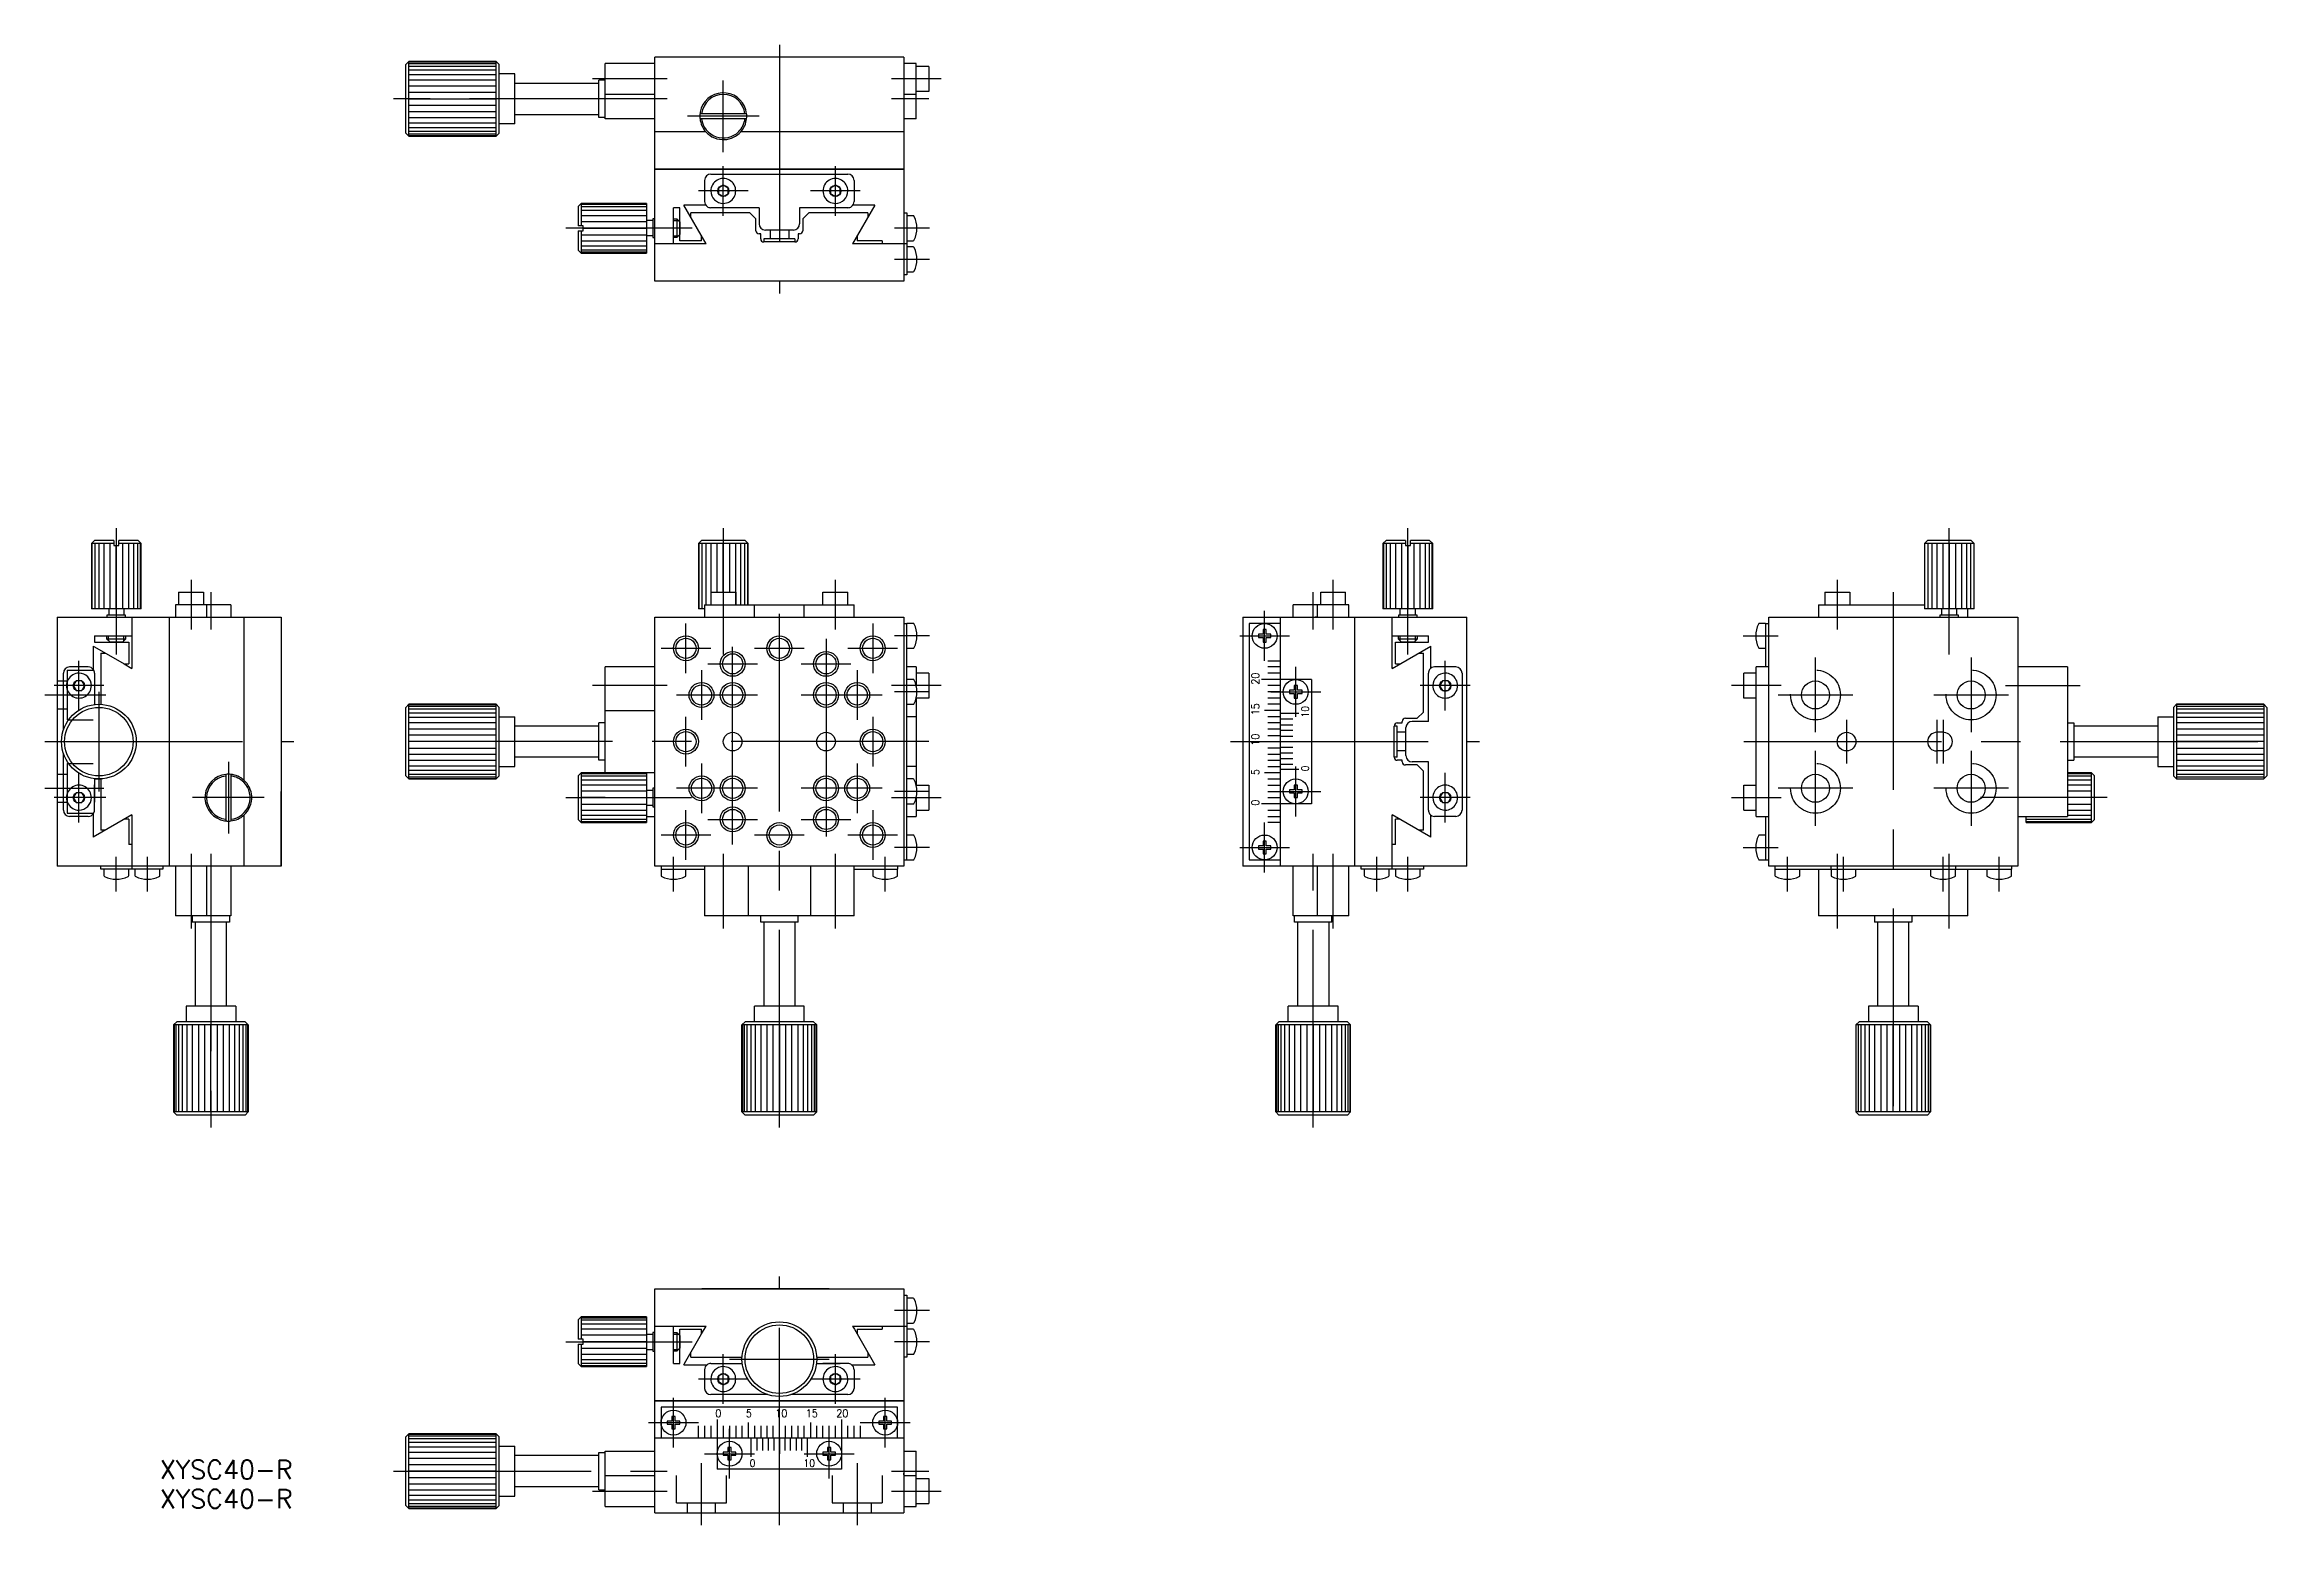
# Model space of a CAD drawing. Extents: x -118 to 241, y -126 to 112.
import ezdxf

# ---------------------------------------------------------------- set-up
doc = ezdxf.new("R2010")
doc.units = 0
doc.linetypes.add('CENTER', pattern=[50.8, 31.75, -6.35, 6.35, -6.35])
doc.linetypes.add('DASHED', pattern=[19.05, 12.7, -6.35])
doc.layers.get('0').update_dxf_attribs({"linetype": 'CONTINUOUS'})
doc.layers.add('CENTER', color=1, linetype='CENTER')
doc.styles.add('CONVERTER_1', font='txt.shx', dxfattribs={"width": 0.9})
doc.styles.get("Standard").update_dxf_attribs({"font": 'txt.shx', "height": 3, "bigfont": 'bigfont.shx'})

# ---------------------------------------------------------------- blocks, each defined once
blk = doc.blocks.new('*U2')
at = {"color": 7, "linetype": 'CONTINUOUS', "style": 'CONVERTER_1', "width": 0.9}
blk.add_text('0', height=1.2, dxfattribs=at).set_placement((-4.77, -116.53))
blk = doc.blocks.new('*U3')
at = {"color": 7, "linetype": 'CONTINUOUS', "style": 'CONVERTER_1', "width": 0.9}
blk.add_text('10', height=1.2, dxfattribs=at).set_placement((3.87, -116.53))
blk = doc.blocks.new('*U4')
at = {"color": 7, "linetype": 'CONTINUOUS', "style": 'CONVERTER_1', "width": 0.9}
blk.add_text('5', height=1.25, dxfattribs=at).set_placement((-5.38, -108.55))
blk = doc.blocks.new('*U5')
at = {"color": 7, "linetype": 'CONTINUOUS', "style": 'CONVERTER_1', "width": 0.9}
blk.add_text('10', height=1.25, dxfattribs=at).set_placement((-0.66, -108.55))
blk = doc.blocks.new('*U6')
at = {"color": 7, "linetype": 'CONTINUOUS', "style": 'CONVERTER_1', "width": 0.9}
blk.add_text('0', height=1.25, dxfattribs=at).set_placement((-10.28, -108.55))
blk = doc.blocks.new('*U7')
at = {"color": 7, "linetype": 'CONTINUOUS', "style": 'CONVERTER_1', "width": 0.9}
blk.add_text('15', height=1.25, dxfattribs=at).set_placement((4.25, -108.55))
blk = doc.blocks.new('*U8')
at = {"color": 7, "linetype": 'CONTINUOUS', "style": 'CONVERTER_1', "width": 0.9}
blk.add_text('20', height=1.25, dxfattribs=at).set_placement((9.16, -108.55))
blk = doc.blocks.new('*U9')
at = {"color": 7, "linetype": 'CONTINUOUS', "style": 'CONVERTER_1', "width": 0.9}
blk.add_text('0', height=1.25, rotation=90, dxfattribs=at).set_placement((77.08, -10.28))
blk = doc.blocks.new('*U10')
at = {"color": 7, "linetype": 'CONTINUOUS', "style": 'CONVERTER_1', "width": 0.9}
blk.add_text('10', height=1.2, rotation=90, dxfattribs=at).set_placement((85.05, 3.87))
blk = doc.blocks.new('*U11')
at = {"color": 7, "linetype": 'CONTINUOUS', "style": 'CONVERTER_1', "width": 0.9}
blk.add_text('0', height=1.2, rotation=90, dxfattribs=at).set_placement((85.05, -4.77))
blk = doc.blocks.new('*U12')
at = {"color": 7, "linetype": 'CONTINUOUS', "style": 'CONVERTER_1', "width": 0.9}
blk.add_text('20', height=1.25, rotation=90, dxfattribs=at).set_placement((77.08, 9.16))
blk = doc.blocks.new('*U13')
at = {"color": 7, "linetype": 'CONTINUOUS', "style": 'CONVERTER_1', "width": 0.9}
blk.add_text('15', height=1.25, rotation=90, dxfattribs=at).set_placement((77.08, 4.25))
blk = doc.blocks.new('*U14')
at = {"color": 7, "linetype": 'CONTINUOUS', "style": 'CONVERTER_1', "width": 0.9}
blk.add_text('10', height=1.25, rotation=90, dxfattribs=at).set_placement((77.08, -0.66))
blk = doc.blocks.new('*U15')
at = {"color": 7, "linetype": 'CONTINUOUS', "style": 'CONVERTER_1', "width": 0.9}
blk.add_text('5', height=1.25, rotation=90, dxfattribs=at).set_placement((77.08, -5.38))
blk = doc.blocks.new('*U16')
at = {"color": 7, "linetype": 'CONTINUOUS'}
blk.add_text('XYSC40-R', height=3, dxfattribs=at).set_placement((-99.52, -118.48))
blk = doc.blocks.new('*U17')
at = {"color": 7, "linetype": 'CONTINUOUS'}
blk.add_text('XYSC40-R', height=3, dxfattribs=at).set_placement((-99.52, -123.17))

msp = doc.modelspace()

# ---------------------------------------------------------------- linework, layer by layer
at = {"color": 7, "linetype": 'CONTINUOUS'}
for p, q in [((-60, 108.8), (-59.5, 109.3)), ((-60, 105.5), (-60, 108.8)), ((-45.5, 109.3), (-59.5, 109.3)), ((-59.5, 109.21), (-59.5, 109.3)), ((-45.5, 109.21), (-59.5, 109.21)), ((-59.5, 108.94), (-59.5, 109.21)), ((-45.5, 108.94), (-59.5, 108.94)), ((-59.5, 108.5), (-59.5, 108.94)), ((-45.5, 108.5), (-59.5, 108.5)), ((-59.5, 107.9), (-59.5, 108.5)), ((-45.5, 107.9), (-59.5, 107.9)), ((-59.5, 107.16), (-59.5, 107.9)), ((-45.5, 109.21), (-45.5, 109.3)), ((-45.5, 109.3), (-45, 108.8)), ((-45.5, 108.94), (-45.5, 109.21)), ((-45.5, 108.5), (-45.5, 108.94)), ((-45.5, 107.9), (-45.5, 108.5)), ((-45.5, 107.16), (-45.5, 107.9)), ((-45, 97.8), (-45, 108.8)), ((-20, 109), (-28, 109)), ((-28, 104), (-28, 109)), ((-20, 92), (-20, 110)), ((20, 110), (-20, 110)), ((-20, 109), (-20, 110)), ((-20, 100.1), (-20, 110)), ((14.75, 110), (10.25, 110)), ((14.75, 110), (10.25, 110)), ((20, 110), (20, 92)), ((22, 109), (20, 109)), ((22, 106.5), (22, 109)), ((24, 108.5), (22, 108.5)), ((24, 108.5), (24, 106.5)), ((-60, 105.3), (-60, 105.5)), ((-60, 101.3), (-60, 105.3)), ((-45.5, 107.16), (-59.5, 107.16)), ((-59.5, 106.3), (-59.5, 107.16)), ((-45.5, 106.3), (-59.5, 106.3)), ((-59.5, 105.32), (-59.5, 106.3)), ((-45.5, 105.32), (-59.5, 105.32)), ((-59.5, 104.34), (-59.5, 105.32)), ((-45.5, 104.34), (-59.5, 104.34)), ((-59.5, 103.3), (-59.5, 104.34)), ((-45.5, 106.3), (-45.5, 107.16)), ((-45.5, 105.32), (-45.5, 106.3)), ((-45.5, 104.34), (-45.5, 105.32)), ((-45.5, 103.3), (-45.5, 104.34)), ((-42.5, 107.3), (-45, 107.3)), ((-45, 99.3), (-45, 107.3)), ((-42.5, 105.8), (-42.5, 107.3)), ((-42.5, 99.3), (-42.5, 107.3)), ((-42.5, 105.8), (-29, 105.8)), ((-42.5, 100.8), (-42.5, 105.8)), ((-28, 106.3), (-29, 106.3)), ((-29, 100.3), (-29, 106.3)), ((22, 100.1), (22, 106.5)), ((24, 104.5), (22, 104.5)), ((24, 106.5), (24, 104.5)), ((-60, 97.8), (-60, 101.3)), ((-59.5, 103.3), (-45.5, 103.3)), ((-59.5, 97.3), (-59.5, 103.3)), ((-59.5, 102.26), (-45.5, 102.26)), ((-59.5, 101.28), (-45.5, 101.28)), ((-45.5, 97.3), (-45.5, 103.3)), ((-42.5, 100.8), (-29, 100.8)), ((-42.5, 99.3), (-42.5, 100.8)), ((-20, 104), (-28, 104)), ((-28, 100.1), (-28, 104)), ((-5.26, 100.9), (-12.74, 100.9)), ((22, 104), (20, 104)), ((-60, 97.8), (-59.5, 97.3)), ((-59.5, 100.3), (-45.5, 100.3)), ((-59.5, 99.44), (-45.5, 99.44)), ((-59.5, 98.7), (-45.5, 98.7)), ((-59.5, 98.1), (-45.5, 98.1)), ((-59.5, 97.66), (-45.5, 97.66)), ((-59.5, 97.39), (-45.5, 97.39)), ((-45.5, 97.3), (-59.5, 97.3)), ((-59.5, 97.3), (-45.5, 97.3)), ((-45, 97.8), (-45.5, 97.3)), ((-42.5, 99.3), (-45, 99.3)), ((-42.5, 99.3), (-45, 99.3)), ((-28, 100.3), (-29, 100.3)), ((-20, 100.1), (-28, 100.1)), ((-20, 100.1), (-22, 100.1)), ((-11.81, 98), (-20, 98)), ((-5.26, 100.1), (-12.74, 100.1)), ((20, 98), (-6.19, 98)), ((22, 100.1), (20, 100.1)), ((22, 100.1), (20, 100.1)), ((-20, 92), (-8, 92)), ((16.5, 92), (-20, 92)), ((-20, 92), (8, 92)), ((-20, 80), (-20, 92)), ((-12, 90.2), (-12, 86.8)), ((-11, 91.2), (11, 91.2)), ((8, 92), (20, 92)), ((12, 90.2), (12, 86.8)), ((12.43, 92), (20, 92)), ((20, 92), (16.5, 92)), ((20, 92), (20, 80)), ((-32.32, 86), (-31.82, 86.5)), ((-21.32, 86.5), (-31.82, 86.5)), ((-31.82, 86.5), (-31.82, 82.9)), ((-31.82, 86.36), (-21.32, 86.36)), ((-21.32, 86.5), (-21.32, 83.72)), ((-11.8, 86.2), (-15.35, 86.2)), ((-11.77, 80), (-15.35, 86.2)), ((-9, 89.4), (-9.78, 88.95)), ((-9.78, 88.95), (-9.78, 88.05)), ((-9, 87.6), (-9.78, 88.05)), ((-8.22, 88.95), (-9, 89.4)), ((-9, 87.6), (-8.22, 88.05)), ((-8.22, 88.05), (-8.22, 88.95)), ((9, 89.4), (8.22, 88.95)), ((8.22, 88.95), (8.22, 88.05)), ((9, 87.6), (8.22, 88.05)), ((9.78, 88.95), (9, 89.4)), ((9, 87.6), (9.78, 88.05)), ((9.78, 88.05), (9.78, 88.95)), ((15.35, 86.2), (11.77, 80)), ((15.35, 86.2), (11.8, 86.2)), ((-32.32, 86), (-32.32, 82.9)), ((-31.52, 82.9), (-32.32, 82.9)), ((-21.32, 85.96), (-31.82, 85.96)), ((-21.32, 85.33), (-31.82, 85.33)), ((-21.32, 84.5), (-31.82, 84.5)), ((-21.32, 83.54), (-31.82, 83.54)), ((-31.52, 82.5), (-31.52, 82.9)), ((-21.32, 83.72), (-21.32, 82.5)), ((-20.32, 83.72), (-21.32, 83.72)), ((-20, 84), (-20.32, 84)), ((-20.32, 84), (-20.32, 81)), ((-16.52, 85.8), (-16.98, 85.8)), ((-15.98, 85.8), (-16.98, 85.8)), ((-16.98, 80), (-16.98, 85.8)), ((-16.98, 84), (-16.48, 84)), ((-16.98, 83.72), (-16.98, 84)), ((-16.48, 84), (-16.21, 83.72)), ((-16.48, 84), (-16.48, 81)), ((-16.21, 83.72), (-15.98, 83.5)), ((-15.98, 80.5), (-15.98, 85.8)), ((-15.98, 83.5), (-15.98, 81.5)), ((-15.98, 82.5), (-15.98, 83.5)), ((-4.75, 85), (-14.23, 85)), ((-14.23, 84.26), (-14.23, 85)), ((-7.64, 85.8), (-11, 85.8)), ((-3.25, 85.8), (-9.04, 85.8)), ((-3.75, 84), (-4.75, 85)), ((-3.75, 82.1), (-3.75, 84)), ((-3.25, 85.8), (-3.25, 83.2)), ((11, 85.8), (3.25, 85.8)), ((3.25, 85.8), (3.25, 83.2)), ((3.75, 84), (4.75, 85)), ((3.75, 84), (3.75, 82.1)), ((14.23, 85), (4.75, 85)), ((14.23, 85), (14.23, 84.26)), ((20, 85), (20.5, 85)), ((20.5, 85), (20.5, 80.5)), ((21.49, 84.5), (20.5, 84.5)), ((-32.32, 82.1), (-31.52, 82.1)), ((-32.32, 82.1), (-32.32, 79)), ((-31.82, 78.5), (-32.32, 79)), ((-31.82, 82.1), (-31.82, 78.5)), ((-31.82, 81.46), (-21.32, 81.46)), ((-31.82, 80.5), (-21.32, 80.5)), ((-31.82, 79.67), (-21.32, 79.67)), ((-31.82, 79.04), (-21.32, 79.04)), ((-31.52, 82.5), (-21.32, 82.5)), ((-31.52, 82.1), (-31.52, 82.5)), ((-21.32, 82.5), (-21.32, 81.27)), ((-20.32, 81.27), (-21.32, 81.27)), ((-21.32, 81.27), (-21.32, 78.64)), ((-20.32, 81), (-20, 81)), ((-20, 80.5), (-20, 81)), ((-11.77, 80), (-20, 80)), ((-20, 74), (-20, 80)), ((-16.98, 81.27), (-16.98, 82.5)), ((-16.98, 81), (-16.98, 81.27)), ((-16.48, 81), (-16.98, 81)), ((-16.21, 81.27), (-16.48, 81)), ((-15.98, 81.5), (-16.21, 81.27)), ((-12.48, 80.5), (-15.98, 80.5)), ((-12.48, 80.5), (-12.48, 81.23)), ((-3, 81.6), (-3.25, 81.6)), ((-3, 80.8), (-3, 81.6)), ((-1.5, 80.8), (-2.5, 80.8)), ((-2.5, 80.8), (-2.5, 80.3)), ((2.5, 80.3), (-2.5, 80.3)), ((-1.5, 82.2), (-2.25, 82.2)), ((1.5, 82.2), (-1.5, 82.2)), ((-1.5, 82.2), (-1.5, 80.8)), ((1.5, 80.8), (-1.5, 80.8)), ((2.25, 82.2), (1.5, 82.2)), ((1.5, 82.2), (1.5, 80.8)), ((2.5, 80.8), (1.5, 80.8)), ((2.5, 80.8), (2.5, 80.3)), ((3, 81.6), (3, 80.8)), ((3.25, 81.6), (3, 81.6)), ((16.64, 80), (11.77, 80)), ((20.5, 80), (11.89, 80)), ((12.48, 81.23), (12.48, 80.5)), ((16.52, 80.5), (12.48, 80.5)), ((16.52, 80.5), (16.52, 80)), ((20, 80.5), (20, 79.5)), ((20, 80), (20, 74)), ((20, 79.5), (20, 78)), ((20.5, 80.5), (20.5, 80)), ((20.5, 80.5), (21.49, 80.5)), ((20.5, 80), (20.5, 75)), ((21.49, 79.5), (20.5, 79.5)), ((-21.32, 78.64), (-31.82, 78.64)), ((-31.82, 78.5), (-21.32, 78.5)), ((-21.32, 78.64), (-21.32, 78.5)), ((20.5, 75.5), (21.49, 75.5)), ((20, 74), (-20, 74)), ((20.5, 75), (20, 75)), ((-110.5, 31.82), (-110, 32.32)), ((-106.9, 32.32), (-110, 32.32)), ((-106.9, 32.32), (-106.9, 31.52)), ((-106.1, 31.52), (-106.1, 32.32)), ((-103, 32.32), (-106.1, 32.32)), ((-103, 32.32), (-102.5, 31.82)), ((-13, 31.82), (-12.5, 32.32)), ((-5.5, 32.32), (-12.5, 32.32)), ((-5.5, 32.32), (-5, 31.82)), ((96.95, 31.82), (97.45, 32.32)), ((100.55, 32.32), (97.45, 32.32)), ((100.55, 32.32), (100.55, 31.52)), ((104.45, 32.32), (101.35, 32.32)), ((101.35, 31.52), (101.35, 32.32)), ((104.45, 32.32), (104.95, 31.82)), ((183.92, 31.82), (184.42, 32.32)), ((191.42, 32.32), (184.42, 32.32)), ((191.42, 32.32), (191.92, 31.82)), ((-110.5, 31.82), (-110.5, 21.32)), ((-106.9, 31.82), (-110.5, 31.82)), ((-110.36, 21.32), (-110.36, 31.82)), ((-109.96, 31.82), (-109.96, 21.32)), ((-109.33, 31.82), (-109.33, 21.32)), ((-108.5, 31.82), (-108.5, 21.32)), ((-107.54, 31.82), (-107.54, 21.32)), ((-106.9, 31.52), (-106.5, 31.52)), ((-106.5, 21.32), (-106.5, 31.52)), ((-106.5, 31.52), (-106.1, 31.52)), ((-102.5, 31.82), (-106.1, 31.82)), ((-105.46, 21.32), (-105.46, 31.82)), ((-104.5, 21.32), (-104.5, 31.82)), ((-103.67, 21.32), (-103.67, 31.82)), ((-103.04, 21.32), (-103.04, 31.82)), ((-102.64, 31.82), (-102.64, 21.32)), ((-102.5, 21.32), (-102.5, 31.82)), ((-5, 31.82), (-13, 31.82)), ((-13, 31.82), (-13, 21.32)), ((-12.86, 21.32), (-12.86, 31.82)), ((-12.46, 31.82), (-12.46, 21.32)), ((-11.83, 31.82), (-11.83, 22)), ((-11, 31.82), (-11, 24)), ((-10.04, 31.82), (-10.04, 24)), ((-9, 24), (-9, 31.82)), ((-7.96, 24), (-7.96, 31.82)), ((-7, 24), (-7, 31.82)), ((-6.17, 22), (-6.17, 31.82)), ((-5.54, 22), (-5.54, 31.82)), ((-5.14, 31.82), (-5.14, 22)), ((-5, 22), (-5, 31.82)), ((100.55, 31.82), (96.95, 31.82)), ((96.95, 31.82), (96.95, 21.32)), ((97.09, 21.32), (97.09, 31.82)), ((97.49, 31.82), (97.49, 21.32)), ((98.12, 31.82), (98.12, 21.32)), ((98.95, 31.82), (98.95, 21.32)), ((99.91, 31.82), (99.91, 21.32)), ((100.55, 31.52), (100.95, 31.52)), ((100.95, 31.52), (101.35, 31.52)), ((100.95, 31.52), (100.95, 21.32)), ((104.95, 31.82), (101.35, 31.82)), ((101.99, 21.32), (101.99, 31.82)), ((102.95, 21.32), (102.95, 31.82)), ((103.78, 21.32), (103.78, 31.82)), ((104.41, 21.32), (104.41, 31.82)), ((104.81, 31.82), (104.81, 21.32)), ((104.95, 21.32), (104.95, 31.82)), ((191.92, 31.82), (183.92, 31.82)), ((183.92, 31.82), (183.92, 22)), ((184.46, 31.82), (184.46, 21.32)), ((185.1, 31.82), (185.1, 21.32)), ((185.92, 31.82), (185.92, 21.32)), ((186.89, 31.82), (186.89, 21.32)), ((187.92, 31.82), (187.92, 21.32)), ((188.96, 21.32), (188.96, 31.82)), ((189.92, 21.32), (189.92, 31.82)), ((190.75, 21.32), (190.75, 31.82)), ((191.39, 21.32), (191.39, 31.82)), ((191.92, 21.32), (191.92, 31.82)), ((-94.5, 22), (-97, 22)), ((-97, 22), (-97, 20)), ((-96.5, 24), (-94.5, 24)), ((-96.5, 24), (-96.5, 22)), ((-94.5, 24), (-92.5, 24)), ((-88.1, 22), (-94.5, 22)), ((-92.5, 24), (-92.5, 22)), ((-92, 22), (-92, 20)), ((-88.1, 22), (-88.1, 20)), ((-88.1, 22), (-88.1, 20)), ((-12, 22), (-12, 21.32)), ((-12, 22), (-12, 20)), ((-12, 22), (-11.83, 22)), ((-11.83, 22), (-11, 22)), ((-11, 24), (-10.04, 24)), ((-11, 24), (-11, 22)), ((-11, 22), (-10.04, 22)), ((-10.04, 24), (-7.96, 24)), ((-10.04, 22), (-7.96, 22)), ((-7.96, 24), (-7, 24)), ((-7.96, 22), (-7, 22)), ((-7, 24), (-7, 22)), ((-7, 22), (-7, 24)), ((-7, 22), (-6.17, 22)), ((-6.17, 22), (-5.54, 22)), ((-5.54, 22), (-5.14, 22)), ((-5.14, 22), (-5, 22)), ((-5, 22), (4, 22)), ((-5, 22), (-4, 22)), ((-4, 20), (-4, 22)), ((4, 20), (4, 22)), ((4, 22), (12, 22)), ((7, 22), (7, 24)), ((7, 24), (11, 24)), ((11, 22), (11, 24)), ((12, 20), (12, 22)), ((88.95, 22), (82.55, 22)), ((82.55, 20), (82.55, 22)), ((82.55, 20), (82.55, 22)), ((86.45, 20), (86.45, 22)), ((86.95, 22), (86.95, 24)), ((86.95, 24), (88.95, 24)), ((88.95, 24), (90.95, 24)), ((91.45, 22), (88.95, 22)), ((90.95, 22), (90.95, 24)), ((91.45, 20), (91.45, 22)), ((166.92, 22), (166.92, 21.32)), ((166.92, 22), (167.1, 22)), ((167.1, 22), (172.75, 22)), ((167.92, 24), (168.89, 24)), ((167.92, 24), (167.92, 22)), ((168.89, 24), (169.92, 24)), ((169.92, 24), (170.96, 24)), ((170.96, 24), (171.92, 24)), ((171.92, 24), (171.92, 22)), ((172.75, 22), (173.39, 22)), ((173.39, 22), (173.79, 22)), ((173.79, 22), (173.92, 22)), ((173.92, 22), (183.92, 22)), ((183.92, 22), (183.92, 21.32)), ((-116, 20), (-116, -20)), ((-116, 20), (-104.5, 20)), ((-107.72, 21.32), (-110.5, 21.32)), ((-108, 20.32), (-108, 20)), ((-105, 20.32), (-108, 20.32)), ((-106.5, 21.32), (-107.72, 21.32)), ((-107.72, 21.32), (-107.72, 20.32)), ((-105.27, 21.32), (-106.5, 21.32)), ((-102.64, 21.32), (-105.27, 21.32)), ((-105.27, 21.32), (-105.27, 20.32)), ((-105, 20), (-105, 20.32)), ((-104.5, 20), (-104, 20)), ((-104.5, 20), (-104, 20)), ((-104, 20), (-98, 20)), ((-104, 20), (-104, 11.89)), ((-102.5, 21.32), (-102.64, 21.32)), ((-98, 20), (-98, -10.25)), ((-98, 20), (-98, -20)), ((-98, 20), (-98, -20)), ((-98, 20), (-80, 20)), ((-86, 20), (-86, -6.19)), ((-80, 20), (-80, -20)), ((-20, -20), (-20, 20)), ((-20, 20), (-4, 20)), ((-20, 20), (19, 20)), ((-20, 19), (-20, 20)), ((-20, 19), (-20, 19.6)), ((-20, 18), (-20, 19)), ((-20, 18), (-20, 19)), ((-20, -20), (-20, 18)), ((-20, 11.4), (-20, 18)), ((-12.86, 21.32), (-13, 21.32)), ((-12, 21.32), (-12.86, 21.32)), ((-12, 21.32), (-12.46, 21.32)), ((-12, 21.32), (-12, 20)), ((-12, 20), (-10, 20)), ((-11.5, 20), (-11, 20)), ((-11.5, 20), (-11, 20)), ((-11.4, 20), (-10, 20)), ((-4, 20), (4, 20)), ((4, 20), (11.4, 20)), ((10, 20), (11.4, 20)), ((11.4, 20), (18, 20)), ((11.4, 20), (18, 20)), ((18, 20), (19, 20)), ((18, 20), (19, 20)), ((19, 20), (20, 20)), ((19, 20), (19.6, 20)), ((19, 20), (20, 20)), ((19, 20), (19, 20)), ((19, 20), (19, 20)), ((20, 20), (20, -19)), ((20, 20), (20, 19)), ((20, 19.6), (20, 19)), ((20, 19), (20.5, 19)), ((20, 19), (20, 18)), ((20, 19), (20, 18)), ((20, 18), (20, 11.4)), ((20, 18), (20, 11.4)), ((20.5, 4), (20.5, 19)), ((21.49, 19), (20.5, 19)), ((74.45, 20), (74.45, -8)), ((74.45, 20), (83.45, 20)), ((75.45, 19), (75.45, -19)), ((80.45, 19), (75.45, 19)), ((78.2, 18), (77.7, 18)), ((77.7, 18), (77.7, 17.25)), ((78.2, 17.25), (78.2, 18)), ((79.55, 20), (85.95, 20)), ((80.45, 20), (80.45, -20)), ((83.45, 20), (92.45, 20)), ((85.95, 20), (85.95, 20)), ((86.05, 20), (86.75, 20)), ((86.35, 20), (86.05, 20)), ((88.75, 20), (91.45, 20)), ((91.45, 20), (92.45, 20)), ((92.45, -20), (92.45, 20)), ((92.45, -20), (92.45, 20)), ((92.45, 20), (98.45, 20)), ((97.09, 21.32), (96.95, 21.32)), ((99.73, 21.32), (97.09, 21.32)), ((98.45, 20), (110.45, 20)), ((98.45, 11.77), (98.45, 20)), ((98.95, 20), (99.45, 20)), ((102.45, 20.32), (99.45, 20.32)), ((99.45, 20.32), (99.45, 20)), ((100.95, 21.32), (99.73, 21.32)), ((99.73, 20.32), (99.73, 21.32)), ((102.18, 21.32), (100.95, 21.32)), ((104.95, 21.32), (102.18, 21.32)), ((102.18, 20.32), (102.18, 21.32)), ((102.45, 20), (102.45, 20.32)), ((110.45, -20), (110.45, 20)), ((158.42, 19), (157.43, 19)), ((158.42, 19), (158.42, 12)), ((158.42, 19), (158.92, 19)), ((158.92, 20), (198.92, 20)), ((158.92, 19), (158.92, 20)), ((158.92, 19), (158.92, 20)), ((158.92, 19), (158.92, 20)), ((158.92, 20), (166.92, 20)), ((158.92, 19), (158.92, 19.6)), ((158.92, 19), (158.92, 19.6)), ((158.92, 10), (158.92, 19)), ((158.92, 19), (158.92, 19)), ((158.92, 19), (158.92, 19)), ((158.92, 19), (158.92, 19)), ((158.92, 19), (158.92, 19)), ((158.92, 18), (158.92, 19)), ((158.92, 18), (158.92, 19)), ((158.92, 18), (158.92, 19)), ((158.92, 18), (158.92, 19)), ((158.92, 11.4), (158.92, 18)), ((158.92, 11.4), (158.92, 18)), ((158.92, 12), (158.92, 18)), ((158.92, 12), (158.92, 18)), ((166.92, 21.32), (166.92, 20)), ((184.46, 21.32), (183.92, 21.32)), ((185.1, 21.32), (184.46, 21.32)), ((185.92, 21.32), (185.1, 21.32)), ((186.89, 21.32), (185.92, 21.32)), ((189.42, 20.32), (186.42, 20.32)), ((186.42, 20.32), (186.42, 20)), ((187.92, 21.32), (186.7, 21.32)), ((186.7, 20.32), (186.7, 21.32)), ((188.96, 21.32), (186.89, 21.32)), ((189.15, 21.32), (187.92, 21.32)), ((188.92, 20), (190.92, 20)), ((189.92, 21.32), (188.96, 21.32)), ((189.15, 20.32), (189.15, 21.32)), ((189.42, 20), (189.42, 20.32)), ((190.75, 21.32), (189.92, 21.32)), ((190.92, 21.32), (190.75, 21.32)), ((191.92, 21.32), (190.92, 21.32)), ((190.92, 20), (190.92, 21.32)), ((198.92, 20), (198.92, 19)), ((198.92, 20), (198.92, 19)), ((198.92, 19.6), (198.92, 19)), ((198.92, 19), (198.92, 18)), ((198.92, 19), (198.92, 18)), ((198.92, 19), (198.92, 19)), ((198.92, 19), (198.92, 12)), ((198.92, 18), (198.92, 11.4)), ((198.92, 18), (198.92, 11.4)), ((-110.2, 15.35), (-110.2, 11.6)), ((-110.2, 15.35), (-110, 15.23)), ((-110, 16.98), (-110, 15.98)), ((-110, 16.98), (-104, 16.98)), ((-110, 15.98), (-104.5, 15.98)), ((-110, 15.23), (-105.23, 12.48)), ((-108, 16.48), (-108, 16.98)), ((-107.72, 16.21), (-108, 16.48)), ((-105, 16.48), (-108, 16.48)), ((-107.5, 15.98), (-107.72, 16.21)), ((-107.5, 15.98), (-106.5, 15.98)), ((-105.5, 15.98), (-107.5, 15.98)), ((-105.27, 16.21), (-105.5, 15.98)), ((-105, 16.48), (-105.27, 16.21)), ((-105, 16.98), (-105, 16.48)), ((-104.5, 15.98), (-104.5, 12.48)), ((-104, 16.52), (-104, 11.77)), ((-98, 14.75), (-98, 10.25)), ((-98, 14.75), (-98, 10.25)), ((-98, 14.75), (-98, 10.25)), ((20.5, 15), (21.49, 15)), ((77.7, 17.25), (76.95, 17.25)), ((76.95, 17.25), (76.95, 16.75)), ((76.95, 16.75), (77.7, 16.75)), ((77.7, 16.75), (77.7, 16)), ((77.7, 16), (78.2, 16)), ((78.95, 17.25), (78.2, 17.25)), ((78.2, 16), (78.2, 16.75)), ((78.2, 16.75), (78.95, 16.75)), ((78.95, 16.75), (78.95, 17.25)), ((98.45, 16.98), (104.25, 16.98)), ((98.45, 11.77), (104.65, 15.35)), ((98.95, 15.98), (104.25, 15.98)), ((98.95, 12.48), (98.95, 15.98)), ((99.45, 16.48), (99.45, 16.98)), ((99.45, 16.98), (99.73, 16.98)), ((99.73, 16.21), (99.45, 16.48)), ((102.45, 16.48), (99.45, 16.48)), ((99.73, 16.98), (100.95, 16.98)), ((99.95, 15.98), (99.73, 16.21)), ((101.95, 15.98), (99.95, 15.98)), ((100.95, 15.98), (101.95, 15.98)), ((102.18, 16.21), (101.95, 15.98)), ((102.18, 16.98), (102.45, 16.98)), ((102.45, 16.48), (102.18, 16.21)), ((102.45, 16.98), (102.45, 16.48)), ((104.25, 16.52), (104.25, 16.98)), ((104.25, 15.98), (104.25, 16.98)), ((104.65, 11.8), (104.65, 15.35)), ((157.43, 15), (158.42, 15)), ((-115, 1.87), (-115, 11)), ((-111, 12), (-114, 12)), ((-110, 11), (-110, 5.96)), ((-109, 14.23), (-109, 5.99)), ((-109, 14.23), (-108.26, 14.23)), ((-105.23, 12.48), (-104, 11.77)), ((-105.23, 12.48), (-104.5, 12.48)), ((-28, 3), (-28, 12)), ((-20, 12), (-28, 12)), ((20, 11.4), (20, 4)), ((20, 11.4), (20, 10)), ((22, 12), (20.5, 12)), ((22, 12), (22, 8.93)), ((24, 11), (22, 11)), ((24, 11), (24, 7)), ((78.45, 13), (80.45, 13)), ((80.45, 12), (78.45, 12)), ((80.45, 11), (78.45, 11)), ((98.95, 12.48), (99.68, 12.48)), ((102.71, 14.23), (103.45, 14.23)), ((103.45, 4.75), (103.45, 14.23)), ((104.25, 7.64), (104.25, 11)), ((108.65, 12), (105.25, 12)), ((109.65, 11), (109.65, -11)), ((154.92, 7), (154.92, 11)), ((156.92, 11), (154.92, 11)), ((156.92, -12), (156.92, 12)), ((158.92, 12), (156.92, 12)), ((158.42, 12), (158.42, 12)), ((158.92, 11.4), (158.92, 12)), ((158.92, 11.4), (158.92, 12)), ((158.92, 10), (158.92, 12)), ((158.92, -12), (158.92, 11.4)), ((158.92, -4), (158.92, 11.4)), ((198.92, 12), (198.92, -12)), ((206.92, 12), (198.92, 12)), ((198.92, 11.4), (198.92, -4)), ((198.92, 11.4), (198.92, 10)), ((206.92, 12), (206.92, 2.5)), ((-112.95, 9.78), (-113.4, 9)), ((-113.4, 9), (-112.95, 8.22)), ((-112.05, 9.78), (-112.95, 9.78)), ((-112.95, 8.22), (-112.05, 8.22)), ((-111.6, 9), (-112.05, 9.78)), ((-111.6, 9), (-112.05, 8.22)), ((21.49, 10), (20.5, 10)), ((85.45, 10), (77.45, 10)), ((80.45, 9), (78.45, 9)), ((80.45, 8), (78.45, 8)), ((81.95, 8.25), (81.95, 7.75)), ((82.7, 8.25), (81.95, 8.25)), ((81.95, 7.75), (82.7, 7.75)), ((83.2, 9), (82.7, 9)), ((82.7, 9), (82.7, 8.25)), ((82.7, 9), (82.7, 8.25)), ((83.2, 9), (82.7, 9)), ((82.7, 7.75), (82.7, 7)), ((82.7, 7.75), (82.7, 7)), ((83.2, 8.25), (83.2, 9)), ((83.2, 8.25), (83.2, 9)), ((83.95, 8.25), (83.2, 8.25)), ((83.95, 8.25), (83.2, 8.25)), ((83.2, 7), (83.2, 7.75)), ((83.2, 7.75), (83.95, 7.75)), ((83.2, 7.75), (83.95, 7.75)), ((83.2, 7), (83.2, 7.75)), ((83.95, 7.75), (83.95, 8.25)), ((83.95, 7.75), (83.95, 8.25)), ((85.45, 10), (85.45, -10)), ((104.25, 3.25), (104.25, 9.04)), ((106.5, 9.76), (106.05, 8.98)), ((106.05, 8.98), (106.5, 8.2)), ((107.4, 9.76), (106.5, 9.76)), ((106.5, 8.2), (107.4, 8.2)), ((107.85, 8.98), (107.4, 9.76)), ((107.85, 8.98), (107.4, 8.2)), ((158.92, -10), (158.92, 10)), ((-59.5, 6), (-60, 5.5)), ((-60, 2), (-60, 5.5)), ((-59.5, 6), (-45.5, 6)), ((-45.5, 6), (-59.5, 6)), ((-59.5, 0), (-59.5, 6)), ((-45.5, 5.91), (-59.5, 5.91)), ((-45.5, 5.64), (-59.5, 5.64)), ((-45.5, 5.2), (-59.5, 5.2)), ((-45.5, 4.6), (-59.5, 4.6)), ((-45.5, 3.86), (-59.5, 3.86)), ((-45.5, 6), (-45, 5.5)), ((-45.5, 0), (-45.5, 6)), ((-45, -5.5), (-45, 5.5)), ((-45, 4), (-42.5, 4)), ((-45, 4), (-42.5, 4)), ((-42.5, 2.5), (-42.5, 4)), ((-28, 5), (-20, 5)), ((20, 4), (20, -4)), ((20, 4), (20, -4)), ((20.5, 6), (21.49, 6)), ((22, 4), (20.5, 4)), ((20.5, -4), (20.5, 4)), ((20.5, -4), (20.5, 4)), ((22, 4), (20.5, 4)), ((22, 7.07), (22, 4)), ((22, 7.07), (22, 4)), ((24, 7), (22, 7)), ((22, 4), (22, -4)), ((22, 4), (22, -4)), ((80.45, 5), (77.95, 5)), ((80.45, 7), (78.45, 7)), ((80.45, 6), (78.45, 6)), ((80.45, 4), (78.45, 4)), ((83.45, 4.5), (80.45, 4.5)), ((82.45, 3.6), (80.45, 3.6)), ((82.7, 7), (83.2, 7)), ((82.7, 7), (83.2, 7)), ((100.55, 3.75), (102.45, 3.75)), ((102.45, 3.75), (103.45, 4.75)), ((156.92, 7), (154.92, 7)), ((221.42, 4), (221.42, 2.5)), ((221.42, 4), (223.92, 4)), ((221.42, 4), (223.92, 4)), ((223.92, 5.5), (224.42, 6)), ((223.92, 5.5), (223.92, -5.5)), ((238.42, 6), (224.42, 6)), ((224.42, 6), (238.42, 6)), ((224.42, 6), (224.42, 0)), ((238.42, 5.64), (224.42, 5.64)), ((238.42, 5.2), (224.42, 5.2)), ((238.42, 4.6), (224.42, 4.6)), ((238.42, 3.86), (224.42, 3.86)), ((238.42, 6), (238.42, 0)), ((238.92, 5.5), (238.42, 6)), ((238.92, 5.5), (238.92, 2)), ((-60, -2), (-60, 2)), ((-45.5, 3), (-59.5, 3)), ((-45.5, 2.02), (-59.5, 2.02)), ((-45.5, 1.04), (-59.5, 1.04)), ((-45.5, 0), (-59.5, 0)), ((-59.5, -1.04), (-59.5, 0)), ((-45.5, -1.04), (-45.5, 0)), ((-29, 2.5), (-42.5, 2.5)), ((-42.5, -2.5), (-42.5, 2.5)), ((-28, 3), (-29, 3)), ((-29, 2.5), (-29, 3)), ((-29, 2.5), (-29, 3)), ((-28, 3), (-29, 3)), ((-29, -2.5), (-29, 2.5)), ((-29, -2.5), (-29, 2.5)), ((-28, 2.5), (-28, 3)), ((-28, -2.5), (-28, 2.5)), ((77.45, 0), (80.45, 0)), ((80.45, 3), (78.45, 3)), ((80.45, 2), (78.45, 2)), ((78.45, 1), (80.45, 1)), ((80.45, 2.7), (82.45, 2.7)), ((82.45, 1.8), (80.45, 1.8)), ((80.45, 0.9), (82.45, 0.9)), ((80.45, 0), (82.95, 0)), ((98.75, -2.5), (98.75, 2.5)), ((99.25, 2.5), (98.75, 2.5)), ((99.25, 3), (100.05, 3)), ((99.25, 1.5), (99.25, 2.5)), ((100.65, 1.5), (99.25, 1.5)), ((99.25, -1.5), (99.25, 1.5)), ((100.05, 3), (100.05, 3.25)), ((100.65, 1.5), (100.65, 2.25)), ((100.65, -1.5), (100.65, 1.5)), ((104.25, 3.25), (101.65, 3.25)), ((186.92, 1.5), (185.92, 1.5)), ((206.92, 3), (207.92, 3)), ((206.92, 3), (207.92, 3)), ((206.92, 2.5), (206.92, -2.5)), ((207.92, 3), (207.92, 2.5)), ((207.92, 3), (207.92, 2.5)), ((221.42, 2.5), (207.92, 2.5)), ((207.92, 2.5), (207.92, -2.5)), ((207.92, 2.5), (207.92, -2.5)), ((221.42, 2.5), (221.42, -2.5)), ((238.42, 3), (224.42, 3)), ((238.42, 2.02), (224.42, 2.02)), ((238.42, 1.04), (224.42, 1.04)), ((238.42, 0), (224.42, 0)), ((224.42, 0), (224.42, -1.04)), ((238.42, 0), (238.42, -1.04)), ((238.92, 2), (238.92, -2)), ((-115, -11), (-115, -1.87)), ((-60, -2.2), (-60, -2)), ((-60, -5.5), (-60, -2.2)), ((-59.5, -1.04), (-45.5, -1.04)), ((-59.5, -2.02), (-59.5, -1.04)), ((-59.5, -2.02), (-45.5, -2.02)), ((-59.5, -3), (-59.5, -2.02)), ((-59.5, -3), (-45.5, -3)), ((-59.5, -3.86), (-59.5, -3)), ((-45.5, -2.02), (-45.5, -1.04)), ((-45.5, -3), (-45.5, -2.02)), ((-45.5, -3.86), (-45.5, -3)), ((-29, -2.5), (-42.5, -2.5)), ((-42.5, -4), (-42.5, -2.5)), ((-29, -3), (-29, -2.5)), ((-29, -3), (-29, -2.5)), ((-28, -3), (-29, -3)), ((-28, -3), (-29, -3)), ((-28, -5), (-28, -2.5)), ((78.45, -1), (80.45, -1)), ((78.45, -2), (80.45, -2)), ((78.45, -3), (80.45, -3)), ((80.45, -0.9), (82.45, -0.9)), ((80.45, -1.8), (82.45, -1.8)), ((80.45, -2.7), (82.45, -2.7)), ((99.25, -2.5), (98.75, -2.5)), ((99.25, -2.5), (99.25, -1.5)), ((100.65, -1.5), (99.25, -1.5)), ((100.05, -3), (99.25, -3)), ((100.05, -3.25), (100.05, -3)), ((100.65, -2.25), (100.65, -1.5)), ((104.25, -3.25), (101.65, -3.25)), ((104.25, -11), (104.25, -3.25)), ((186.92, -1.5), (185.92, -1.5)), ((206.92, -2.5), (206.92, -3)), ((206.92, -3), (206.92, -12)), ((206.92, -3), (207.92, -3)), ((206.92, -3), (207.92, -3)), ((221.42, -2.5), (207.92, -2.5)), ((207.92, -2.5), (207.92, -3)), ((207.92, -2.5), (207.92, -3)), ((221.42, -2.5), (221.42, -4)), ((224.42, -1.04), (238.42, -1.04)), ((224.42, -1.04), (224.42, -2.02)), ((224.42, -2.02), (238.42, -2.02)), ((224.42, -2.02), (224.42, -3)), ((224.42, -3), (238.42, -3)), ((224.42, -3), (224.42, -3.86)), ((238.42, -1.04), (238.42, -2.02)), ((238.42, -2.02), (238.42, -3)), ((238.42, -3), (238.42, -3.86)), ((238.92, -2), (238.92, -2.2)), ((238.92, -2.2), (238.92, -5.5)), ((-110, -5.96), (-110, -9.75)), ((-110, -11), (-110, -6.96)), ((-109, -5.99), (-109, -14.23)), ((-88.9, -5.26), (-88.9, -12.74)), ((-88.1, -5.26), (-88.1, -12.74)), ((-59.5, -6), (-60, -5.5)), ((-59.5, -3.86), (-45.5, -3.86)), ((-59.5, -4.6), (-59.5, -3.86)), ((-59.5, -4.6), (-45.5, -4.6)), ((-59.5, -5.2), (-59.5, -4.6)), ((-59.5, -5.2), (-45.5, -5.2)), ((-59.5, -5.64), (-59.5, -5.2)), ((-59.5, -5.64), (-45.5, -5.64)), ((-59.5, -5.91), (-59.5, -5.64)), ((-59.5, -5.91), (-45.5, -5.91)), ((-59.5, -6), (-59.5, -5.91)), ((-59.5, -6), (-45.5, -6)), ((-45.5, -4.6), (-45.5, -3.86)), ((-45.5, -5.2), (-45.5, -4.6)), ((-45.5, -5.64), (-45.5, -5.2)), ((-45, -5.5), (-45.5, -6)), ((-45.5, -5.91), (-45.5, -5.64)), ((-45.5, -6), (-45.5, -5.91)), ((-45, -4), (-42.5, -4)), ((-32.32, -5.5), (-31.82, -5)), ((-32.32, -5.5), (-32.32, -9)), ((-28, -5), (-31.82, -5)), ((-31.82, -5), (-31.82, -9)), ((-31.82, -5.14), (-21.32, -5.14)), ((-21.32, -5.54), (-31.82, -5.54)), ((-21.32, -6.17), (-31.82, -6.17)), ((-21.32, -7), (-31.82, -7)), ((-21.32, -5), (-28, -5)), ((-21.32, -5), (-21.32, -5.14)), ((-20, -5), (-21.32, -5)), ((-21.32, -5.14), (-21.32, -5.54)), ((-21.32, -5.54), (-21.32, -6.17)), ((-21.32, -6.17), (-21.32, -7)), ((-21.32, -7), (-21.32, -7.96)), ((20, -4), (20, -20)), ((20.5, -12), (20.5, -4)), ((22, -4), (20.5, -4)), ((22, -4), (20.5, -4)), ((21.49, -6), (20.5, -6)), ((22, -4), (22, -7.07)), ((22, -4), (22, -7.07)), ((22, -7), (24, -7)), ((24, -7), (24, -11)), ((80.45, -5), (77.95, -5)), ((78.45, -4), (80.45, -4)), ((78.45, -6), (80.45, -6)), ((78.45, -7), (80.45, -7)), ((80.45, -3.6), (82.45, -3.6)), ((83.45, -4.5), (80.45, -4.5)), ((82.7, -7), (82.7, -7.75)), ((83.2, -7), (82.7, -7)), ((83.2, -7), (82.7, -7)), ((82.7, -7), (82.7, -7.75)), ((83.2, -7.75), (83.2, -7)), ((83.2, -7.75), (83.2, -7)), ((102.45, -3.75), (100.55, -3.75)), ((102.45, -3.75), (103.45, -4.75)), ((103.45, -14.23), (103.45, -4.75)), ((154.92, -11), (154.92, -7)), ((154.92, -7), (156.92, -7)), ((198.92, -4), (198.92, -20)), ((206.92, -5), (206.92, -5.14)), ((210.75, -5), (206.92, -5)), ((206.92, -5.14), (206.92, -5.54)), ((206.92, -5.14), (210.75, -5.14)), ((206.92, -5.54), (206.92, -6.17)), ((210.75, -5.54), (206.92, -5.54)), ((206.92, -6.17), (206.92, -7)), ((210.75, -6.17), (206.92, -6.17)), ((206.92, -7), (206.92, -7.96)), ((210.75, -7), (206.92, -7)), ((210.75, -5.14), (210.75, -5)), ((210.75, -5), (211.25, -5.5)), ((210.75, -5.54), (210.75, -5.14)), ((210.75, -6.17), (210.75, -5.54)), ((210.75, -7), (210.75, -6.17)), ((210.75, -7.96), (210.75, -7)), ((211.25, -12.5), (211.25, -5.5)), ((221.42, -4), (223.92, -4)), ((224.42, -6), (223.92, -5.5)), ((224.42, -3.86), (238.42, -3.86)), ((224.42, -3.86), (224.42, -4.6)), ((224.42, -4.6), (238.42, -4.6)), ((224.42, -4.6), (224.42, -5.2)), ((224.42, -5.2), (238.42, -5.2)), ((224.42, -5.2), (224.42, -5.64)), ((224.42, -5.64), (238.42, -5.64)), ((224.42, -5.64), (224.42, -5.91)), ((224.42, -5.91), (224.42, -6)), ((224.42, -6), (238.42, -6)), ((238.42, -3.86), (238.42, -4.6)), ((238.42, -4.6), (238.42, -5.2)), ((238.42, -5.2), (238.42, -5.64)), ((238.92, -5.5), (238.42, -6)), ((238.42, -5.64), (238.42, -5.91)), ((238.42, -5.91), (238.42, -6)), ((-112.95, -8.22), (-113.4, -9)), ((-113.4, -9), (-112.95, -9.78)), ((-112.05, -8.22), (-112.95, -8.22)), ((-112.95, -9.78), (-112.05, -9.78)), ((-111.6, -9), (-112.05, -8.22)), ((-111.6, -9), (-112.05, -9.78)), ((-98, -10.25), (-98, -14.75)), ((-80, -20), (-80, -8)), ((-32.32, -9), (-32.32, -12.5)), ((-21.32, -7.96), (-31.82, -7.96)), ((-31.82, -9), (-31.82, -13)), ((-28, -9), (-31.82, -9)), ((-31.82, -10.04), (-21.32, -10.04)), ((-21.32, -7.78), (-21.32, -9)), ((-21.32, -7.78), (-20.32, -7.78)), ((-21.32, -7.96), (-21.32, -10.04)), ((-21.32, -9), (-21.32, -10.23)), ((-21.32, -10.04), (-21.32, -11)), ((-21.32, -10.23), (-20.32, -10.23)), ((-20.32, -7.5), (-20.32, -10.5)), ((-20, -7.5), (-20.32, -7.5)), ((-20.32, -10.5), (-20, -10.5)), ((20, -10), (20, -12)), ((20.5, -10), (21.49, -10)), ((22, -9), (22, -12)), ((74.45, -8), (74.45, -20)), ((85.45, -10), (77.45, -10)), ((78.45, -8), (80.45, -8)), ((78.45, -9), (80.45, -9)), ((81.95, -7.75), (81.95, -8.25)), ((82.7, -7.75), (81.95, -7.75)), ((81.95, -8.25), (82.7, -8.25)), ((82.7, -8.25), (82.7, -9)), ((82.7, -8.25), (82.7, -9)), ((82.7, -9), (83.2, -9)), ((82.7, -9), (83.2, -9)), ((83.95, -7.75), (83.2, -7.75)), ((83.95, -7.75), (83.2, -7.75)), ((83.2, -8.25), (83.95, -8.25)), ((83.2, -9), (83.2, -8.25)), ((83.2, -9), (83.2, -8.25)), ((83.2, -8.25), (83.95, -8.25)), ((83.95, -8.25), (83.95, -7.75)), ((83.95, -8.25), (83.95, -7.75)), ((92.45, -14.75), (92.45, -10.25)), ((106.5, -8.22), (106.05, -9)), ((106.05, -9), (106.5, -9.78)), ((107.4, -8.22), (106.5, -8.22)), ((106.5, -9.78), (107.4, -9.78)), ((107.85, -9), (107.4, -8.22)), ((107.85, -9), (107.4, -9.78)), ((158.92, -12), (158.92, -10)), ((158.92, -20), (158.92, -10)), ((206.92, -7.96), (206.92, -9)), ((210.75, -7.96), (206.92, -7.96)), ((206.92, -9), (206.92, -10.04)), ((210.75, -9), (206.92, -9)), ((206.92, -10.04), (206.92, -11)), ((206.92, -10.04), (210.75, -10.04)), ((210.75, -9), (210.75, -7.96)), ((210.75, -13), (210.75, -9)), ((-111, -12), (-114, -12)), ((-110.2, -11.6), (-110.2, -15.35)), ((-104, -11.77), (-110.2, -15.35)), ((-108.26, -14.23), (-109, -14.23)), ((-104.5, -12.48), (-105.23, -12.48)), ((-104.5, -12.48), (-104.5, -16.52)), ((-104, -11.77), (-104, -20)), ((-86, -11.81), (-86, -20)), ((-31.82, -13), (-32.32, -12.5)), ((-31.82, -11), (-21.32, -11)), ((-31.82, -11.83), (-21.32, -11.83)), ((-31.82, -12.46), (-21.32, -12.46)), ((-21.32, -12.86), (-31.82, -12.86)), ((-31.82, -13), (-21.32, -13)), ((-21.32, -11), (-21.32, -11.83)), ((-21.32, -11.83), (-21.32, -12)), ((-21.32, -12), (-21.32, -12.46)), ((-21.32, -12), (-20, -12)), ((-21.32, -12.46), (-21.32, -13)), ((20.5, -19), (20.5, -12)), ((20.5, -12), (22, -12)), ((22, -11), (24, -11)), ((78.45, -11), (80.45, -11)), ((78.45, -12), (80.45, -12)), ((80.45, -13), (78.45, -13)), ((98.45, -16.64), (98.45, -11.77)), ((104.65, -15.35), (98.45, -11.77)), ((98.45, -20.5), (98.45, -11.89)), ((99.68, -12.48), (98.95, -12.48)), ((98.95, -16.52), (98.95, -12.48)), ((103.45, -14.23), (102.71, -14.23)), ((104.65, -15.35), (104.65, -11.8)), ((108.65, -12), (105.25, -12)), ((154.92, -11), (156.92, -11)), ((156.92, -12), (158.92, -12)), ((158.42, -12), (158.42, -19)), ((158.42, -12), (158.42, -12)), ((158.92, -20), (158.92, -12)), ((198.92, -12), (206.92, -12)), ((198.92, -12), (200.25, -12)), ((198.92, -12), (198.92, -20)), ((200.25, -12), (206.92, -12)), ((200.25, -13), (200.25, -12)), ((200.25, -12.46), (210.75, -12.46)), ((210.75, -12.86), (200.25, -12.86)), ((200.25, -13), (210.75, -13)), ((206.92, -11), (206.92, -11.83)), ((206.92, -11), (210.75, -11)), ((206.92, -11.83), (206.92, -12)), ((206.92, -11.83), (210.75, -11.83)), ((211.25, -12.5), (210.75, -13)), ((-104, -16.52), (-104.5, -16.52)), ((-98, -14.75), (-98, -20)), ((21.49, -15), (20.5, -15)), ((76.95, -16.75), (76.95, -17.25)), ((77.7, -16.75), (76.95, -16.75)), ((76.95, -17.25), (77.7, -17.25)), ((77.7, -16), (77.7, -16.75)), ((78.2, -16), (77.7, -16)), ((77.7, -17.25), (77.7, -18)), ((78.2, -16.75), (78.2, -16)), ((78.95, -16.75), (78.2, -16.75)), ((78.2, -17.25), (78.95, -17.25)), ((78.2, -18), (78.2, -17.25)), ((78.95, -17.25), (78.95, -16.75)), ((98.95, -16.52), (98.45, -16.52)), ((158.42, -15), (157.43, -15)), ((-104.5, -20), (-116, -20)), ((-109, -20.5), (-109, -20)), ((-104, -20.5), (-109, -20.5)), ((-108.5, -20.5), (-108.5, -21.49)), ((-104, -20), (-104.5, -20)), ((-104.5, -21.49), (-104.5, -20.5)), ((-103.5, -20), (-104, -20)), ((-104, -20), (-104, -20.5)), ((-99, -20.5), (-104, -20.5)), ((-102, -20), (-103.5, -20)), ((-102, -20), (-103.5, -20)), ((-103.5, -20.5), (-103.5, -21.49)), ((-98, -20), (-102, -20)), ((-99.5, -21.49), (-99.5, -20.5)), ((-99, -20), (-99, -20.5)), ((-88.1, -20), (-98, -20)), ((-80, -20), (-98, -20)), ((-97, -20), (-98, -20)), ((-97, -20), (-97, -28)), ((-92, -20), (-92, -28)), ((-88.1, -20), (-88.1, -28)), ((-88.1, -20), (-88.1, -22)), ((-20, -20), (-20, -20)), ((-19, -20), (-20, -20)), ((-19, -20), (-20, -20)), ((-19, -20), (-19.6, -20)), ((20, -20), (-19, -20)), ((-18, -20), (-19, -20)), ((-18, -20), (-19, -20)), ((-19, -20), (-19, -20)), ((-19, -20), (-19, -20)), ((-19, -20), (-19, -20.5)), ((-19, -20.5), (-12, -20.5)), ((-19, -20.5), (-19, -21.49)), ((-12, -20), (-18, -20)), ((-11.4, -20), (-18, -20)), ((-15, -21.49), (-15, -20.5)), ((-12, -20), (-12, -20.5)), ((-5, -20), (-12, -20)), ((-12, -20.5), (-12, -28)), ((5, -20), (-5, -20)), ((-5, -20), (-5, -28)), ((12, -20), (5, -20)), ((5, -20), (5, -28)), ((20, -20), (12, -20)), ((12, -28), (12, -20)), ((12, -20.5), (19, -20.5)), ((15, -20.5), (15, -21.49)), ((19, -20), (19, -20.5)), ((19, -21.49), (19, -20.5)), ((20, -19), (20.5, -19)), ((20, -19), (20, -20)), ((20, -20), (20, -20)), ((20.5, -19), (21.49, -19)), ((83.45, -20), (74.45, -20)), ((75.45, -19), (80.45, -19)), ((77.7, -18), (78.2, -18)), ((92.45, -20), (82.55, -20)), ((82.55, -22), (82.55, -20)), ((82.55, -28), (82.55, -20)), ((92.45, -20), (83.45, -20)), ((86.45, -28), (86.45, -20)), ((91.45, -28), (91.45, -20)), ((92.45, -20), (91.45, -20)), ((98.45, -20), (92.45, -20)), ((93.45, -20.5), (93.45, -20)), ((98.45, -20.5), (93.45, -20.5)), ((93.95, -20.5), (93.95, -21.49)), ((97.95, -20), (96.45, -20)), ((98.95, -20), (97.95, -20)), ((97.95, -21.49), (97.95, -20.5)), ((110.45, -20), (98.45, -20)), ((98.95, -20.5), (98.45, -20.5)), ((103.45, -20.5), (98.95, -20.5)), ((98.95, -20.5), (98.95, -21.49)), ((102.95, -21.49), (102.95, -20.5)), ((103.45, -20), (103.45, -20.5)), ((157.43, -19), (158.42, -19)), ((158.42, -19), (158.92, -19)), ((198.92, -20), (158.92, -20)), ((168.92, -20), (158.92, -20)), ((158.92, -20), (158.92, -20)), ((159.92, -20), (159.92, -20.5)), ((159.92, -20.5), (166.92, -20.5)), ((159.92, -20.5), (159.92, -21.49)), ((163.92, -21.49), (163.92, -20.5)), ((166.92, -20.5), (168.92, -20.5)), ((166.92, -20.5), (166.92, -28)), ((198.92, -20), (168.92, -20)), ((168.92, -20.5), (168.92, -20)), ((168.92, -20.5), (190.92, -20.5)), ((168.92, -20.5), (168.92, -21.49)), ((172.92, -21.49), (172.92, -20.5)), ((184.92, -20.5), (184.92, -21.49)), ((188.92, -20), (188.92, -20.5)), ((188.92, -21.49), (188.92, -20.5)), ((190.92, -20.5), (197.92, -20.5)), ((190.92, -28), (190.92, -20.5)), ((193.92, -20.5), (193.92, -21.49)), ((197.92, -20), (197.92, -20.5)), ((197.92, -21.49), (197.92, -20.5)), ((-92, -28), (-97, -28)), ((-94.3, -28), (-94.3, -29)), ((-88.1, -28), (-92, -28)), ((-88.3, -28), (-88.3, -29)), ((-2.5, -28), (-12, -28)), ((-3, -29), (-3, -28)), ((-3, -29), (-3, -28)), ((2.5, -28), (-2.5, -28)), ((3, -28), (2.5, -28)), ((12, -28), (3, -28)), ((3, -29), (3, -28)), ((3, -29), (3, -28)), ((86.45, -28), (82.55, -28)), ((82.75, -29), (82.75, -28)), ((91.45, -28), (86.45, -28)), ((88.75, -29), (88.75, -28)), ((175.92, -28), (166.92, -28)), ((175.92, -28), (175.92, -29)), ((175.92, -28), (175.92, -29)), ((176.42, -28), (175.92, -28)), ((181.42, -28), (176.42, -28)), ((190.92, -28), (181.42, -28)), ((181.92, -28), (181.92, -29)), ((181.92, -28), (181.92, -29)), ((-88.3, -29), (-94.3, -29)), ((-93.8, -42.5), (-93.8, -29)), ((-88.8, -42.5), (-88.8, -29)), ((-2.5, -29), (-3, -29)), ((-2.5, -29), (-3, -29)), ((-2.5, -29), (-2.5, -42.5)), ((2.5, -29), (-2.5, -29)), ((2.5, -29), (-2.5, -29)), ((2.5, -29), (2.5, -42.5)), ((3, -29), (2.5, -29)), ((3, -29), (2.5, -29)), ((88.75, -29), (82.75, -29)), ((83.25, -29), (83.25, -42.5)), ((88.25, -29), (88.25, -42.5)), ((176.42, -29), (175.92, -29)), ((176.42, -29), (175.92, -29)), ((176.42, -42.5), (176.42, -29)), ((181.42, -29), (176.42, -29)), ((181.42, -29), (176.42, -29)), ((181.42, -42.5), (181.42, -29)), ((181.92, -29), (181.42, -29)), ((181.92, -29), (181.42, -29)), ((-87.3, -42.5), (-95.3, -42.5)), ((-95.3, -42.5), (-95.3, -45)), ((-93.8, -42.5), (-95.3, -42.5)), ((-88.8, -42.5), (-93.8, -42.5)), ((-87.3, -42.5), (-88.8, -42.5)), ((-87.3, -42.5), (-87.3, -45)), ((-87.3, -42.5), (-87.3, -45)), ((-2.5, -42.5), (-4, -42.5)), ((-4, -45), (-4, -42.5)), ((-4, -45), (-4, -42.5)), ((2.5, -42.5), (-2.5, -42.5)), ((4, -42.5), (2.5, -42.5)), ((4, -45), (4, -42.5)), ((89.75, -42.5), (81.75, -42.5)), ((83.25, -42.5), (81.75, -42.5)), ((81.75, -45), (81.75, -42.5)), ((81.75, -45), (81.75, -42.5)), ((88.25, -42.5), (83.25, -42.5)), ((89.75, -42.5), (88.25, -42.5)), ((89.75, -45), (89.75, -42.5)), ((176.42, -42.5), (174.92, -42.5)), ((174.92, -42.5), (174.92, -45)), ((181.42, -42.5), (176.42, -42.5)), ((182.92, -42.5), (181.42, -42.5)), ((182.92, -42.5), (182.92, -45)), ((182.92, -42.5), (182.92, -45)), ((-97.3, -45.5), (-96.8, -45)), ((-97.3, -45.5), (-97.3, -59.5)), ((-97.21, -45.5), (-97.3, -45.5)), ((-97.21, -45.5), (-97.21, -59.5)), ((-96.94, -45.5), (-97.21, -45.5)), ((-96.94, -45.5), (-96.94, -59.5)), ((-96.5, -45.5), (-96.94, -45.5)), ((-85.8, -45), (-96.8, -45)), ((-96.5, -45.5), (-96.5, -59.5)), ((-95.9, -45.5), (-96.5, -45.5)), ((-95.9, -45.5), (-95.9, -59.5)), ((-95.16, -45.5), (-95.9, -45.5)), ((-87.3, -45), (-95.3, -45)), ((-95.16, -45.5), (-95.16, -59.5)), ((-94.3, -45.5), (-95.16, -45.5)), ((-94.3, -45.5), (-94.3, -59.5)), ((-93.32, -45.5), (-94.3, -45.5)), ((-93.32, -45.5), (-93.32, -59.5)), ((-92.34, -45.5), (-93.32, -45.5)), ((-92.34, -45.5), (-92.34, -59.5)), ((-91.3, -45.5), (-92.34, -45.5)), ((-91.3, -59.5), (-91.3, -45.5)), ((-85.3, -45.5), (-91.3, -45.5)), ((-90.26, -59.5), (-90.26, -45.5)), ((-89.28, -59.5), (-89.28, -45.5)), ((-88.3, -59.5), (-88.3, -45.5)), ((-87.44, -59.5), (-87.44, -45.5)), ((-86.7, -59.5), (-86.7, -45.5)), ((-86.1, -59.5), (-86.1, -45.5)), ((-85.8, -45), (-85.3, -45.5)), ((-85.66, -59.5), (-85.66, -45.5)), ((-85.39, -59.5), (-85.39, -45.5)), ((-85.3, -59.5), (-85.3, -45.5)), ((-85.3, -45.5), (-85.3, -59.5)), ((-6, -45.5), (-5.5, -45)), ((-6, -59.5), (-6, -45.5)), ((-6, -45.5), (-6, -59.5)), ((0, -45.5), (-6, -45.5)), ((-5.91, -45.5), (-5.91, -59.5)), ((-5.64, -45.5), (-5.64, -59.5)), ((5.5, -45), (-5.5, -45)), ((-5.2, -45.5), (-5.2, -59.5)), ((-4.6, -45.5), (-4.6, -59.5)), ((-3.86, -45.5), (-3.86, -59.5)), ((-3, -45.5), (-3, -59.5)), ((-2.02, -45.5), (-2.02, -59.5)), ((-1.04, -45.5), (-1.04, -59.5)), ((0, -45.5), (0, -59.5)), ((1.04, -45.5), (0, -45.5)), ((1.04, -59.5), (1.04, -45.5)), ((2.02, -45.5), (1.04, -45.5)), ((2.02, -59.5), (2.02, -45.5)), ((3, -45.5), (2.02, -45.5)), ((3, -59.5), (3, -45.5)), ((3.86, -45.5), (3, -45.5)), ((3.86, -59.5), (3.86, -45.5)), ((4.6, -45.5), (3.86, -45.5)), ((4.6, -59.5), (4.6, -45.5)), ((5.2, -45.5), (4.6, -45.5)), ((5.2, -59.5), (5.2, -45.5)), ((5.64, -45.5), (5.2, -45.5)), ((5.5, -45), (6, -45.5)), ((5.64, -59.5), (5.64, -45.5)), ((5.91, -45.5), (5.64, -45.5)), ((5.91, -59.5), (5.91, -45.5)), ((6, -45.5), (5.91, -45.5)), ((6, -59.5), (6, -45.5)), ((79.75, -45.5), (80.25, -45)), ((79.75, -59.5), (79.75, -45.5)), ((79.75, -45.5), (79.75, -59.5)), ((85.75, -45.5), (79.75, -45.5)), ((79.84, -45.5), (79.84, -59.5)), ((80.11, -45.5), (80.11, -59.5)), ((91.25, -45), (80.25, -45)), ((80.55, -45.5), (80.55, -59.5)), ((81.15, -45.5), (81.15, -59.5)), ((89.75, -45), (81.75, -45)), ((81.89, -45.5), (81.89, -59.5)), ((82.75, -45.5), (82.75, -59.5)), ((83.73, -45.5), (83.73, -59.5)), ((84.71, -45.5), (84.71, -59.5)), ((86.79, -45.5), (85.75, -45.5)), ((85.75, -45.5), (85.75, -59.5)), ((86.79, -59.5), (86.79, -45.5)), ((87.77, -45.5), (86.79, -45.5)), ((87.77, -59.5), (87.77, -45.5)), ((88.75, -45.5), (87.77, -45.5)), ((88.75, -59.5), (88.75, -45.5)), ((89.61, -45.5), (88.75, -45.5)), ((89.61, -59.5), (89.61, -45.5)), ((90.35, -45.5), (89.61, -45.5)), ((90.35, -59.5), (90.35, -45.5)), ((90.95, -45.5), (90.35, -45.5)), ((90.95, -59.5), (90.95, -45.5)), ((91.39, -45.5), (90.95, -45.5)), ((91.25, -45), (91.75, -45.5)), ((91.39, -59.5), (91.39, -45.5)), ((91.66, -45.5), (91.39, -45.5)), ((91.66, -59.5), (91.66, -45.5)), ((91.75, -45.5), (91.66, -45.5)), ((91.75, -59.5), (91.75, -45.5)), ((172.92, -45.5), (173.42, -45)), ((172.92, -45.5), (172.92, -59.5)), ((173.01, -45.5), (172.92, -45.5)), ((173.29, -45.5), (173.01, -45.5)), ((173.29, -45.5), (173.29, -59.5)), ((173.73, -45.5), (173.29, -45.5)), ((184.42, -45), (173.42, -45)), ((173.73, -45.5), (173.73, -59.5)), ((174.33, -45.5), (173.73, -45.5)), ((174.33, -45.5), (174.33, -59.5)), ((175.07, -45.5), (174.33, -45.5)), ((175.07, -45.5), (175.07, -59.5)), ((175.92, -45.5), (175.07, -45.5)), ((175.92, -45.5), (175.92, -59.5)), ((176.9, -45.5), (175.92, -45.5)), ((176.9, -45.5), (176.9, -59.5)), ((177.88, -45.5), (176.9, -45.5)), ((177.88, -45.5), (177.88, -59.5)), ((178.92, -45.5), (177.88, -45.5)), ((178.92, -59.5), (178.92, -45.5)), ((184.92, -45.5), (178.92, -45.5)), ((179.97, -59.5), (179.97, -45.5)), ((180.94, -59.5), (180.94, -45.5)), ((181.92, -59.5), (181.92, -45.5)), ((182.78, -59.5), (182.78, -45.5)), ((183.52, -59.5), (183.52, -45.5)), ((184.12, -59.5), (184.12, -45.5)), ((184.42, -45), (184.92, -45.5)), ((184.56, -59.5), (184.56, -45.5)), ((184.92, -45.5), (184.92, -59.5)), ((184.92, -59.5), (184.92, -45.5)), ((-97.21, -59.5), (-97.3, -59.5)), ((-96.8, -60), (-97.3, -59.5)), ((-96.94, -59.5), (-97.21, -59.5)), ((-96.5, -59.5), (-96.94, -59.5)), ((-93.5, -60), (-96.8, -60)), ((-95.9, -59.5), (-96.5, -59.5)), ((-95.16, -59.5), (-95.9, -59.5)), ((-94.3, -59.5), (-95.16, -59.5)), ((-93.32, -59.5), (-94.3, -59.5)), ((-93.3, -60), (-93.5, -60)), ((-92.34, -59.5), (-93.32, -59.5)), ((-89.3, -60), (-93.3, -60)), ((-91.3, -59.5), (-92.34, -59.5)), ((-85.3, -59.5), (-91.3, -59.5)), ((-85.8, -60), (-89.3, -60)), ((-85.8, -60), (-85.3, -59.5)), ((-6, -59.5), (-5.5, -60)), ((0, -59.5), (-6, -59.5)), ((-2, -60), (-5.5, -60)), ((2, -60), (-2, -60)), ((1.04, -59.5), (0, -59.5)), ((2.02, -59.5), (1.04, -59.5)), ((2.2, -60), (2, -60)), ((3, -59.5), (2.02, -59.5)), ((5.5, -60), (2.2, -60)), ((3.86, -59.5), (3, -59.5)), ((4.6, -59.5), (3.86, -59.5)), ((5.2, -59.5), (4.6, -59.5)), ((5.64, -59.5), (5.2, -59.5)), ((6, -59.5), (5.5, -60)), ((5.91, -59.5), (5.64, -59.5)), ((6, -59.5), (5.91, -59.5)), ((79.75, -59.5), (80.25, -60)), ((85.75, -59.5), (79.75, -59.5)), ((83.75, -60), (80.25, -60)), ((87.75, -60), (83.75, -60)), ((86.79, -59.5), (85.75, -59.5)), ((87.77, -59.5), (86.79, -59.5)), ((87.95, -60), (87.75, -60)), ((88.75, -59.5), (87.77, -59.5)), ((91.25, -60), (87.95, -60)), ((89.61, -59.5), (88.75, -59.5)), ((90.35, -59.5), (89.61, -59.5)), ((90.95, -59.5), (90.35, -59.5)), ((91.39, -59.5), (90.95, -59.5)), ((91.75, -59.5), (91.25, -60)), ((91.66, -59.5), (91.39, -59.5)), ((91.75, -59.5), (91.66, -59.5)), ((173.42, -60), (172.92, -59.5)), ((173.01, -59.5), (172.92, -59.5)), ((173.29, -59.5), (173.01, -59.5)), ((173.73, -59.5), (173.29, -59.5)), ((176.72, -60), (173.42, -60)), ((174.33, -59.5), (173.73, -59.5)), ((175.07, -59.5), (174.33, -59.5)), ((175.92, -59.5), (175.07, -59.5)), ((176.9, -59.5), (175.92, -59.5)), ((176.92, -60), (176.72, -60)), ((177.88, -59.5), (176.9, -59.5)), ((180.92, -60), (176.92, -60)), ((178.92, -59.5), (177.88, -59.5)), ((184.92, -59.5), (178.92, -59.5)), ((184.42, -60), (180.92, -60)), ((184.42, -60), (184.92, -59.5)), ((-20, -87.93), (20, -87.93)), ((-20, -87.93), (20, -87.93)), ((-20, -93.93), (-20, -87.93)), ((-14.75, -87.93), (-10.25, -87.93)), ((8, -87.93), (-12.43, -87.93)), ((8, -87.93), (-12.43, -87.93)), ((20, -87.93), (20, -91.93)), ((20, -88.93), (20.5, -88.93)), ((20.5, -88.93), (20.5, -93.93)), ((21.49, -89.43), (20.5, -89.43)), ((-32.32, -92.93), (-31.82, -92.43)), ((-32.32, -92.93), (-32.32, -96.03)), ((-31.82, -92.43), (-31.82, -96.03)), ((-21.32, -92.43), (-31.82, -92.43)), ((-31.82, -92.57), (-21.32, -92.57)), ((-21.32, -92.97), (-31.82, -92.97)), ((-21.32, -92.43), (-21.32, -92.57)), ((-21.32, -92.57), (-21.32, -95.2)), ((20, -91.93), (20, -93.43)), ((20, -91.93), (20, -93.43)), ((-31.52, -96.03), (-32.32, -96.03)), ((-32.32, -96.83), (-31.52, -96.83)), ((-32.32, -96.83), (-32.32, -99.93)), ((-21.32, -93.6), (-31.82, -93.6)), ((-21.32, -94.43), (-31.82, -94.43)), ((-21.32, -95.39), (-31.82, -95.39)), ((-31.82, -96.83), (-31.82, -100.43)), ((-31.52, -96.43), (-31.52, -96.03)), ((-21.32, -96.43), (-31.52, -96.43)), ((-31.52, -96.83), (-31.52, -96.43)), ((-21.32, -95.2), (-21.32, -96.43)), ((-21.32, -95.2), (-20.32, -95.2)), ((-21.32, -96.43), (-21.32, -97.65)), ((-20.32, -94.93), (-20.32, -97.93)), ((-20, -94.93), (-20.32, -94.93)), ((-20, -93.93), (-11.89, -93.93)), ((-20, -94.43), (-20, -93.93)), ((-20, -94.43), (-20, -93.93)), ((-20, -123.93), (-20, -94.43)), ((-16.98, -99.93), (-16.98, -93.93)), ((-16.98, -94.93), (-16.48, -94.93)), ((-16.52, -93.93), (-11.77, -93.93)), ((-16.48, -94.93), (-16.21, -95.2)), ((-16.48, -94.93), (-16.48, -97.93)), ((-16.21, -95.2), (-15.98, -95.43)), ((-15.98, -94.43), (-12.48, -94.43)), ((-15.98, -99.93), (-15.98, -94.43)), ((-15.98, -95.43), (-15.98, -97.43)), ((-15.98, -97.43), (-15.98, -96.43)), ((-15.23, -99.93), (-12.48, -95.16)), ((-12.48, -95.16), (-11.77, -93.93)), ((-12.48, -95.16), (-12.48, -94.43)), ((11.77, -93.93), (12.06, -94.43)), ((11.77, -93.93), (20, -93.93)), ((12.06, -94.43), (12.48, -95.16)), ((12.48, -94.43), (12.48, -95.16)), ((12.48, -94.43), (16.52, -94.43)), ((12.48, -95.16), (14.66, -98.93)), ((16.52, -93.93), (16.52, -94.43)), ((20, -93.43), (20, -93.93)), ((20, -93.93), (20.5, -93.93)), ((20, -93.93), (20, -94.43)), ((20, -94.43), (20, -105.93)), ((20.5, -93.43), (21.49, -93.43)), ((20.5, -93.93), (20.5, -98.93)), ((21.49, -94.43), (20.5, -94.43)), ((-31.82, -100.43), (-32.32, -99.93)), ((-31.82, -97.47), (-21.32, -97.47)), ((-31.82, -98.43), (-21.32, -98.43)), ((-31.82, -99.26), (-21.32, -99.26)), ((-31.82, -99.89), (-21.32, -99.89)), ((-21.32, -100.29), (-31.82, -100.29)), ((-31.82, -100.43), (-21.32, -100.43)), ((-21.32, -97.65), (-20.32, -97.65)), ((-21.32, -97.65), (-21.32, -100.43)), ((-20.32, -97.93), (-20, -97.93)), ((-16.48, -97.93), (-16.98, -97.93)), ((-16.98, -99.93), (-15.98, -99.93)), ((-16.21, -97.65), (-16.48, -97.93)), ((-15.98, -97.43), (-16.21, -97.65)), ((-15.35, -100.13), (-15.23, -99.93)), ((-15.35, -100.13), (-11.6, -100.13)), ((-14.23, -98.93), (-14.23, -98.19)), ((-14.23, -98.93), (-5.99, -98.93)), ((-11, -99.93), (-5.96, -99.93)), ((5.96, -99.93), (9.75, -99.93)), ((5.99, -98.93), (14.23, -98.93)), ((11, -99.93), (6.96, -99.93)), ((11.6, -100.13), (15.35, -100.13)), ((14.23, -98.19), (14.23, -98.93)), ((14.66, -98.93), (15.35, -100.13)), ((20.5, -98.93), (20, -98.93)), ((20.5, -98.43), (21.49, -98.43)), ((-12, -100.93), (-12, -103.93)), ((-9, -101.53), (-9.78, -101.98)), ((-9.78, -101.98), (-9.78, -102.88)), ((-9, -103.33), (-9.78, -102.88)), ((-8.22, -101.98), (-9, -101.53)), ((-9, -103.33), (-8.22, -102.88)), ((-8.22, -102.88), (-8.22, -101.98)), ((9, -101.53), (8.22, -101.98)), ((8.22, -101.98), (8.22, -102.88)), ((9, -103.33), (8.22, -102.88)), ((9.78, -101.98), (9, -101.53)), ((9, -103.33), (9.78, -102.88)), ((9.78, -102.88), (9.78, -101.98)), ((12, -100.93), (12, -103.93)), ((-20, -114.93), (-20, -105.93)), ((-8, -105.93), (-20, -105.93)), ((-20, -105.93), (20, -105.93)), ((0, -106.93), (-19, -106.93)), ((-19, -106.93), (-19, -111.93)), ((-1.87, -104.93), (-11, -104.93)), ((12.43, -105.93), (-8, -105.93)), ((19, -106.93), (0, -106.93)), ((11, -104.93), (1.87, -104.93)), ((9.75, -105.93), (6.25, -105.93)), ((9.75, -105.93), (6.25, -105.93)), ((20, -105.93), (12.43, -105.93)), ((19, -111.93), (19, -106.93)), ((20, -105.93), (20, -114.93)), ((-59.5, -111.23), (-60, -111.73)), ((-45.5, -111.23), (-59.5, -111.23)), ((-59.5, -111.23), (-45.5, -111.23)), ((-59.5, -117.23), (-59.5, -111.23)), ((-45.5, -117.23), (-45.5, -111.23)), ((-45.5, -111.23), (-45, -111.73)), ((-17.25, -109.18), (-18, -109.18)), ((-18, -109.18), (-18, -109.68)), ((-18, -109.68), (-17.25, -109.68)), ((-16.75, -108.43), (-17.25, -108.43)), ((-17.25, -108.43), (-17.25, -109.18)), ((-17.25, -109.68), (-17.25, -110.43)), ((-17.25, -110.43), (-16.75, -110.43)), ((-16.75, -109.18), (-16.75, -108.43)), ((-16, -109.18), (-16.75, -109.18)), ((-16.75, -110.43), (-16.75, -109.68)), ((-16.75, -109.68), (-16, -109.68)), ((-16, -109.68), (-16, -109.18)), ((-13, -111.93), (-13, -109.93)), ((-12, -109.93), (-12, -111.93)), ((-11, -109.93), (-11, -111.93)), ((-10, -108.93), (-10, -116.93)), ((-9, -109.93), (-9, -111.93)), ((-8, -109.93), (-8, -111.93)), ((-7, -109.93), (-7, -111.93)), ((-6, -109.93), (-6, -111.93)), ((-5, -109.43), (-5, -111.93)), ((-4, -109.93), (-4, -111.93)), ((-3, -109.93), (-3, -111.93)), ((-2, -109.93), (-2, -111.93)), ((-1, -111.93), (-1, -109.93)), ((0, -111.93), (0, -108.93)), ((1, -111.93), (1, -109.93)), ((2, -111.93), (2, -109.93)), ((3, -111.93), (3, -109.93)), ((4, -111.93), (4, -109.93)), ((5, -109.43), (5, -111.93)), ((6, -111.93), (6, -109.93)), ((7, -111.93), (7, -109.93)), ((8, -111.93), (8, -109.93)), ((9, -111.93), (9, -109.93)), ((10, -108.93), (10, -116.93)), ((11, -111.93), (11, -109.93)), ((12, -111.93), (12, -109.93)), ((13, -109.93), (13, -111.93)), ((16, -109.18), (16, -109.68)), ((16.75, -109.18), (16, -109.18)), ((16, -109.68), (16.75, -109.68)), ((16.75, -108.43), (16.75, -109.18)), ((17.25, -108.43), (16.75, -108.43)), ((16.75, -109.68), (16.75, -110.43)), ((16.75, -110.43), (17.25, -110.43)), ((17.25, -109.18), (17.25, -108.43)), ((18, -109.18), (17.25, -109.18)), ((17.25, -109.68), (18, -109.68)), ((17.25, -110.43), (17.25, -109.68)), ((18, -109.68), (18, -109.18)), ((20, -111.03), (20, -117.43)), ((-60, -115.23), (-60, -111.73)), ((-45.5, -111.32), (-59.5, -111.32)), ((-45.5, -111.59), (-59.5, -111.59)), ((-45.5, -112.03), (-59.5, -112.03)), ((-45.5, -112.63), (-59.5, -112.63)), ((-45.5, -113.37), (-59.5, -113.37)), ((-45.5, -114.23), (-59.5, -114.23)), ((-45, -122.73), (-45, -111.73)), ((-45, -121.23), (-45, -113.23)), ((-45, -113.23), (-42.5, -113.23)), ((-45, -113.23), (-42.5, -113.23)), ((-42.5, -121.23), (-42.5, -113.23)), ((-42.5, -114.73), (-42.5, -113.23)), ((-29, -114.73), (-42.5, -114.73)), ((-42.5, -119.73), (-42.5, -114.73)), ((-29, -120.23), (-29, -114.23)), ((-29, -114.23), (-28, -114.23)), ((-28, -117.93), (-28, -114.03)), ((-28, -114.03), (-20, -114.03)), ((-16.5, -111.93), (-20, -111.93)), ((-12.5, -111.93), (-16.5, -111.93)), ((-8.5, -111.93), (-12.5, -111.93)), ((-9, -114.18), (-9, -114.68)), ((-8.25, -114.18), (-9, -114.18)), ((-8.25, -114.18), (-9, -114.18)), ((-9, -114.18), (-9, -114.68)), ((-9, -114.68), (-8.25, -114.68)), ((-9, -114.68), (-8.25, -114.68)), ((20, -111.93), (-8.5, -111.93)), ((-8.25, -113.43), (-8.25, -114.18)), ((-7.75, -113.43), (-8.25, -113.43)), ((-8.25, -114.68), (-8.25, -115.43)), ((-8.25, -114.68), (-8.25, -115.43)), ((-7.75, -114.18), (-7.75, -113.43)), ((-7, -114.18), (-7.75, -114.18)), ((-7, -114.18), (-7.75, -114.18)), ((-7.75, -114.68), (-7, -114.68)), ((-7.75, -115.43), (-7.75, -114.68)), ((-7.75, -115.43), (-7.75, -114.68)), ((-7.75, -114.68), (-7, -114.68)), ((-7, -114.68), (-7, -114.18)), ((-7, -114.68), (-7, -114.18)), ((-4.5, -114.93), (-4.5, -111.93)), ((-3.6, -111.93), (-3.6, -113.93)), ((-2.7, -111.93), (-2.7, -113.93)), ((-1.8, -111.93), (-1.8, -113.93)), ((-0.9, -111.93), (-0.9, -113.93)), ((0, -111.93), (0, -114.43)), ((0.9, -111.93), (0.9, -113.93)), ((1.8, -113.93), (1.8, -111.93)), ((2.7, -111.93), (2.7, -113.93)), ((3.6, -113.93), (3.6, -111.93)), ((4.5, -114.93), (4.5, -111.93)), ((7.75, -114.18), (7, -114.18)), ((7, -114.18), (7, -114.68)), ((7, -114.18), (7, -114.68)), ((7.75, -114.18), (7, -114.18)), ((7, -114.68), (7.75, -114.68)), ((7, -114.68), (7.75, -114.68)), ((7.75, -113.43), (7.75, -114.18)), ((8.25, -113.43), (7.75, -113.43)), ((7.75, -114.68), (7.75, -115.43)), ((7.75, -114.68), (7.75, -115.43)), ((8.25, -114.18), (8.25, -113.43)), ((9, -114.18), (8.25, -114.18)), ((9, -114.18), (8.25, -114.18)), ((8.25, -115.43), (8.25, -114.68)), ((8.25, -114.68), (9, -114.68)), ((8.25, -114.68), (9, -114.68)), ((8.25, -115.43), (8.25, -114.68)), ((9, -114.68), (9, -114.18)), ((9, -114.68), (9, -114.18)), ((20, -114.03), (22, -114.03)), ((20, -114.03), (22, -114.03)), ((22, -120.43), (22, -114.03)), ((-60, -119.23), (-60, -115.23)), ((-45.5, -115.21), (-59.5, -115.21)), ((-45.5, -116.19), (-59.5, -116.19)), ((-45.5, -117.23), (-59.5, -117.23)), ((-59.5, -118.27), (-59.5, -117.23)), ((-59.5, -118.27), (-45.5, -118.27)), ((-59.5, -119.25), (-59.5, -118.27)), ((-45.5, -118.27), (-45.5, -117.23)), ((-45.5, -119.25), (-45.5, -118.27)), ((-28, -122.93), (-28, -117.93)), ((-28, -117.93), (-20, -117.93)), ((10, -116.93), (-10, -116.93)), ((-8.25, -115.43), (-7.75, -115.43)), ((-8.25, -115.43), (-7.75, -115.43)), ((7.75, -115.43), (8.25, -115.43)), ((7.75, -115.43), (8.25, -115.43)), ((20, -114.93), (20, -123.93)), ((20, -117.23), (20, -119.93)), ((20, -117.43), (20, -117.43)), ((20, -117.83), (20, -117.53)), ((20, -117.53), (20, -118.23)), ((20, -117.93), (22, -117.93)), ((22, -118.43), (24, -118.43)), ((24, -118.43), (24, -120.43)), ((-60, -119.43), (-60, -119.23)), ((-60, -122.73), (-60, -119.43)), ((-59.5, -119.25), (-45.5, -119.25)), ((-59.5, -120.23), (-59.5, -119.25)), ((-59.5, -120.23), (-45.5, -120.23)), ((-59.5, -121.09), (-59.5, -120.23)), ((-59.5, -121.09), (-45.5, -121.09)), ((-59.5, -121.83), (-59.5, -121.09)), ((-59.5, -121.83), (-45.5, -121.83)), ((-59.5, -122.43), (-59.5, -121.83)), ((-45.5, -120.23), (-45.5, -119.25)), ((-45.5, -121.09), (-45.5, -120.23)), ((-45.5, -121.83), (-45.5, -121.09)), ((-45.5, -122.43), (-45.5, -121.83)), ((-45, -121.23), (-42.5, -121.23)), ((-29, -119.73), (-42.5, -119.73)), ((-42.5, -121.23), (-42.5, -119.73)), ((-29, -120.23), (-28, -120.23)), ((22, -122.93), (22, -120.43)), ((24, -120.43), (24, -122.43)), ((-59.5, -123.23), (-60, -122.73)), ((-59.5, -122.43), (-45.5, -122.43)), ((-59.5, -122.87), (-59.5, -122.43)), ((-59.5, -122.87), (-45.5, -122.87)), ((-59.5, -123.14), (-59.5, -122.87)), ((-59.5, -123.14), (-45.5, -123.14)), ((-59.5, -123.23), (-59.5, -123.14)), ((-59.5, -123.23), (-45.5, -123.23)), ((-45.5, -122.87), (-45.5, -122.43)), ((-45, -122.73), (-45.5, -123.23)), ((-45.5, -123.14), (-45.5, -122.87)), ((-45.5, -123.23), (-45.5, -123.14)), ((-28, -122.93), (-20, -122.93)), ((-20, -123.93), (0, -123.93)), ((-14.75, -123.93), (-10.25, -123.93)), ((0, -123.93), (10.25, -123.93)), ((10.25, -123.93), (14.75, -123.93)), ((14.75, -123.93), (20, -123.93)), ((20, -122.93), (22, -122.93)), ((20, -122.93), (20, -123.93)), ((22, -122.43), (24, -122.43))]:
    msp.add_line(p, q, dxfattribs=at)
at = {"color": 3, "linetype": 'CONTINUOUS'}
for p, q in [((-16.98, 83.73), (-16.21, 83.73)), ((-16.98, 81.27), (-16.21, 81.27)), ((-107.73, 16.21), (-107.73, 16.98)), ((-105.27, 16.21), (-105.27, 16.98)), ((99.72, 16.21), (99.72, 16.98)), ((102.18, 16.21), (102.18, 16.98)), ((-16.98, -95.2), (-16.21, -95.2)), ((-16.98, -97.66), (-16.21, -97.66))]:
    msp.add_line(p, q, dxfattribs=at)
at = {"color": 3, "linetype": 'DASHED'}
for p, q in [((-114.4, 11.5), (-114.4, 3.5)), ((-114.4, 11.5), (-110.2, 11.5)), ((-116, 9.75), (-114.4, 9.75)), ((-114.4, 9.75), (-114.4, 9.75)), ((-116, 5.25), (-114.4, 5.25)), ((-114.4, 5.25), (-114.4, 5.25)), ((-114.4, 3.5), (-110.2, 3.5)), ((-114.4, -3.5), (-114.4, -11.5)), ((-114.4, -3.5), (-110.2, -3.5)), ((-116, -5.25), (-114.4, -5.25)), ((-114.4, -5.25), (-114.4, -5.25)), ((-116, -9.75), (-114.4, -9.75)), ((-114.4, -9.75), (-114.4, -9.75)), ((-114.4, -11.5), (-110.2, -11.5)), ((-16.5, -122.33), (-16.5, -117.93)), ((-8.5, -122.33), (-8.5, -117.93)), ((8.5, -117.93), (8.5, -122.33)), ((16.5, -117.93), (16.5, -122.33)), ((-16.5, -122.33), (-8.5, -122.33)), ((-14.75, -122.33), (-14.75, -122.33)), ((-14.75, -123.93), (-14.75, -122.33)), ((-10.25, -123.93), (-10.25, -122.33)), ((-10.25, -122.33), (-10.25, -122.33)), ((8.5, -122.33), (16.5, -122.33)), ((10.25, -122.33), (10.25, -122.33)), ((10.25, -122.33), (10.25, -123.93)), ((14.75, -122.33), (14.75, -123.93)), ((14.75, -122.33), (14.75, -122.33))]:
    msp.add_line(p, q, dxfattribs=at)
at = {"color": 7, "linetype": 'CONTINUOUS'}
for centre, radius in [((-9, 88.5), 0.9), ((9, 88.5), 0.9), ((77.95, 17), 2), ((-15, 15), 1.62), ((0, 15), 1.62), ((15, 15), 1.62), ((-7.5, 12.5), 1.62), ((7.5, 12.5), 1.62), ((-112.5, 9), 0.9), ((-12.5, 7.5), 1.62), ((-7.5, 7.5), 1.62), ((7.5, 7.5), 1.62), ((12.5, 7.5), 1.62), ((82.95, 8), 2), ((106.95, 8.98), 0.9), ((166.42, 7.5), 2.25), ((191.42, 7.5), 2.25), ((-109.3, 0), 6), ((-109.3, 0), 5.5), ((-15, 0), 1.62), ((-7.5, 0), 1.5), ((7.5, 0), 1.5), ((15, 0), 1.62), ((171.42, 0), 1.5), ((-12.5, -7.5), 1.62), ((-7.5, -7.5), 1.62), ((7.5, -7.5), 1.62), ((12.5, -7.5), 1.62), ((82.95, -8), 2), ((166.42, -7.5), 2.25), ((191.42, -7.5), 2.25), ((-112.5, -9), 0.9), ((106.95, -9), 0.9), ((-15, -15), 1.62), ((-7.5, -12.5), 1.62), ((0, -15), 1.62), ((7.5, -12.5), 1.62), ((15, -15), 1.62), ((77.95, -17), 2), ((0, -99.23), 6), ((0, -99.23), 5.5), ((-9, -102.43), 0.9), ((9, -102.43), 0.9), ((-17, -109.43), 2), ((17, -109.43), 2), ((-8, -114.43), 2), ((8, -114.43), 2)]:
    msp.add_circle(centre, radius, dxfattribs=at)
at = {"color": 3, "linetype": 'CONTINUOUS'}
for centre in [(-15, 15), (-7.5, 12.5), (0, 15), (7.5, 12.5), (15, 15), (-12.5, 7.5), (-7.5, 7.5), (7.5, 7.5), (12.5, 7.5), (-15, 0), (15, 0), (-12.5, -7.5), (-7.5, -7.5), (7.5, -7.5), (12.5, -7.5), (-7.5, -12.5), (7.5, -12.5), (-15, -15), (0, -15), (15, -15), (15, -15)]:
    msp.add_circle(centre, 2, dxfattribs=at)
at = {"color": 3, "linetype": 'DASHED'}
for centre in [(166.42, 7.5), (191.42, 7.5), (166.42, -7.5), (191.42, -7.5)]:
    msp.add_circle(centre, 4, dxfattribs=at)
at = {"color": 7, "linetype": 'CONTINUOUS'}
for centre, radius, start, end in [((-9, 100.5), 3.76, 6.1042, 160.1725), ((-9, 100.5), 3.76, 173.8958, 176.6518), ((-9, 100.5), 3.76, 176.6518, 186.1042), ((-9, 100.5), 3.76, 160.1725, 173.8958), ((-9, 100.5), 3.5, 6.5624, 173.4376), ((-9, 100.5), 3.76, 353.8958, 6.1042), ((-9, 100.5), 3.76, 186.1042, 221.6518), ((-9, 100.5), 3.5, 186.5624, 315), ((-9, 100.5), 3.76, 221.6518, 273.3482), ((-9, 100.5), 3.76, 273.3482, 318.3482), ((-9, 100.5), 3.5, 315, 353.4376), ((-9, 100.5), 3.76, 318.3482, 353.8958), ((-11, 90.2), 1, 90, 180), ((-9, 88.5), 2, 90, 150), ((-9, 88.5), 2, 30, 90), ((9, 88.5), 2, 90, 150), ((9, 88.5), 2, 30, 90), ((11, 90.2), 1, 0, 90), ((-11, 86.8), 1, 180, 233.1301), ((-9, 88.5), 2, 150, 180), ((-9, 88.5), 2, 180, 270), ((-9, 88.5), 2, 270, 330), ((-9, 88.5), 2, 330, 30), ((9, 88.5), 2, 150, 210), ((9, 88.5), 2, 210, 270), ((9, 88.5), 2, 270, 0), ((9, 88.5), 2, 0, 30), ((11, 86.8), 1, 306.8699, 0), ((-11, 86.8), 1, 233.1301, 270), ((-2.25, 83.2), 1, 180, 270), ((2.25, 83.2), 1, 270, 0), ((11, 86.8), 1, 270, 306.8699), ((21.49, 84.3), 0.2, 25.6716, 90), ((17.75, 82.5), 4.35, 334.3284, 25.6716), ((-3.25, 82.1), 0.5, 180, 270), ((-2.5, 80.8), 0.5, 180, 270), ((2.5, 80.8), 0.5, 270, 0), ((3.25, 82.1), 0.5, 270, 0), ((21.49, 80.7), 0.2, 270, 334.3284), ((21.49, 79.3), 0.2, 25.6716, 90), ((17.75, 77.5), 4.35, 334.3284, 25.6716), ((21.49, 75.7), 0.2, 270, 334.3284), ((21.49, 18.8), 0.2, 25.6716, 90), ((17.75, 17), 4.35, 334.3284, 25.6716), ((161.18, 17), 4.35, 154.3284, 205.6716), ((157.43, 18.8), 0.2, 90, 154.3284), ((21.49, 15.2), 0.2, 270, 334.3284), ((157.43, 15.2), 0.2, 205.6716, 270), ((-114, 11), 1, 90, 180), ((-112.5, 9), 2, 90, 120), ((-112.5, 9), 2, 0, 90), ((-111, 11), 1, 36.8699, 90), ((-111, 11), 1, 360, 36.8699), ((105.25, 11), 1, 143.1301, 180), ((105.25, 11), 1, 90, 143.1301), ((106.95, 9), 2, 90, 180), ((106.95, 9), 2, 60, 90), ((108.65, 11), 1, 0, 90), ((-112.5, 9), 2, 120, 180), ((-112.5, 9), 2, 180, 240), ((-112.5, 9), 2, 240, 300), ((-112.5, 9), 2, 300, 0), ((21.49, 9.8), 0.2, 25.6716, 90), ((21.49, 9.8), 0.2, 25.6716, 90), ((17.75, 8), 4.35, 334.3284, 25.6716), ((106.95, 9), 2, 180, 240), ((106.95, 9), 2, 240, 300), ((106.95, 9), 2, 0, 60), ((106.95, 9), 2, 300, 0), ((21.49, 6.2), 0.2, 270, 334.3284), ((100.55, 3.25), 0.5, 90, 180), ((99.25, 2.5), 0.5, 90, 180), ((101.65, 2.25), 1, 90, 180), ((185.92, 0), 1.5, 134.1828, 180), ((185.92, 0), 1.5, 180, 270), ((185.92, 0), 1.5, 90, 134.1828), ((186.92, 0), 1.5, 84.011, 90), ((186.92, 0), 1.5, 270, 0), ((186.92, 0), 1.5, 0, 84.011), ((99.25, -2.5), 0.5, 180, 270), ((100.55, -3.25), 0.5, 180, 270), ((101.65, -2.25), 1, 180, 270), ((-112.5, -9), 2, 60, 120), ((-109.3, 0), 6, 263.3002, 272.866), ((-88.5, -9), 3.76, 96.1042, 250.1725), ((-88.5, -9), 3.5, 96.5624, 263.4376), ((-88.5, -9), 3.76, 83.8958, 96.1042), ((-88.5, -9), 3.76, 48.3482, 83.8958), ((-88.5, -9), 3.5, 45, 83.4376), ((-88.5, -9), 3.5, 276.5624, 45), ((-88.5, -9), 3.76, 3.3482, 48.3482), ((21.49, -6.2), 0.2, 25.6716, 90), ((17.75, -8), 4.35, 334.3284, 25.6716), ((106.95, -9), 2, 60, 120), ((-112.5, -9), 2, 120, 180), ((-112.5, -9), 2, 180, 240), ((-112.5, -9), 2, 240, 270), ((-112.5, -9), 2, 270, 0), ((-112.5, -9), 2, 0, 60), ((-88.5, -9), 3.76, 311.6518, 3.3482), ((21.49, -9.8), 0.2, 270, 334.3284), ((106.95, -9), 2, 120, 180), ((106.95, -9), 2, 180, 270), ((106.95, -9), 2, 270, 300), ((106.95, -9), 2, 0, 60), ((106.95, -9), 2, 300, 0), ((-114, -11), 1, 180, 270), ((-111, -11), 1, 270, 323.1301), ((-111, -11), 1, 323.1301, 0), ((-88.5, -9), 3.76, 250.1725, 263.8958), ((-88.5, -9), 3.76, 263.8958, 266.6518), ((-88.5, -9), 3.76, 266.6518, 276.1042), ((-88.5, -9), 3.76, 276.1042, 311.6518), ((105.25, -11), 1, 180, 216.8699), ((105.25, -11), 1, 216.8699, 270), ((108.65, -11), 1, 270, 0), ((21.49, -15.2), 0.2, 25.6716, 90), ((17.75, -17), 4.35, 334.3284, 25.6716), ((161.18, -17), 4.35, 154.3284, 205.6716), ((157.43, -15.2), 0.2, 90, 154.3284), ((-108.3, -21.49), 0.2, 180, 244.3284), ((-104.7, -21.49), 0.2, 295.6716, 0), ((-103.3, -21.49), 0.2, 180, 244.3284), ((-99.7, -21.49), 0.2, 295.6716, 0), ((-18.8, -21.49), 0.2, 180, 244.3284), ((-15.2, -21.49), 0.2, 295.6716, 0), ((15.2, -21.49), 0.2, 180, 244.3284), ((18.8, -21.49), 0.2, 295.6716, 0), ((21.49, -18.8), 0.2, 270, 334.3284), ((94.15, -21.49), 0.2, 180, 244.3284), ((97.75, -21.49), 0.2, 295.6716, 0), ((99.15, -21.49), 0.2, 180, 244.3284), ((102.75, -21.49), 0.2, 295.6716, 0), ((157.43, -18.8), 0.2, 205.6716, 270), ((160.12, -21.49), 0.2, 180, 244.3284), ((163.72, -21.49), 0.2, 295.6716, 0), ((169.12, -21.49), 0.2, 180, 244.3284), ((169.12, -21.49), 0.2, 180, 244.3284), ((172.72, -21.49), 0.2, 295.6716, 0), ((185.12, -21.49), 0.2, 180, 244.3284), ((188.72, -21.49), 0.2, 295.6716, 0), ((194.12, -21.49), 0.2, 180, 244.3284), ((197.72, -21.49), 0.2, 295.6716, 0), ((-106.5, -17.75), 4.35, 244.3284, 295.6716), ((-101.5, -17.75), 4.35, 244.3284, 295.6716), ((-17, -17.75), 4.35, 244.3284, 295.6716), ((17, -17.75), 4.35, 244.3284, 295.6716), ((95.95, -17.75), 4.35, 244.3284, 295.6716), ((100.95, -17.75), 4.35, 244.3284, 295.6716), ((161.92, -17.75), 4.35, 244.3284, 295.6716), ((170.92, -17.75), 4.35, 244.3284, 295.6716), ((186.92, -17.75), 4.35, 244.3284, 295.6716), ((195.92, -17.75), 4.35, 244.3284, 295.6716), ((21.49, -89.63), 0.2, 25.6716, 90), ((17.75, -91.43), 4.35, 334.3284, 25.6716), ((21.49, -93.23), 0.2, 270, 334.3284), ((21.49, -94.63), 0.2, 25.6716, 90), ((17.75, -96.43), 4.35, 334.3284, 25.6716), ((-11, -100.93), 1, 126.8699, 180), ((-11, -100.93), 1, 90, 126.8699), ((-9, -102.43), 2, 90, 180), ((-9, -102.43), 2, 30, 90), ((9, -102.43), 2, 90, 150), ((9, -102.43), 2, 0, 90), ((11, -100.93), 1, 53.1301, 90), ((11, -100.93), 1, 0, 53.1301), ((21.49, -98.23), 0.2, 270, 334.3284), ((-11, -103.93), 1, 180, 270), ((-9, -102.43), 2, 180, 210), ((-9, -102.43), 2, 210, 270), ((-9, -102.43), 2, 270, 330), ((-9, -102.43), 2, 330, 30), ((9, -102.43), 2, 150, 210), ((9, -102.43), 2, 210, 270), ((9, -102.43), 2, 270, 330), ((9, -102.43), 2, 330, 0), ((11, -103.93), 1, 270, 0)]:
    msp.add_arc(centre, radius, start, end, dxfattribs=at)
at = {"layer": 'CENTER', "color": 1, "linetype": 'CENTER'}
for p, q in [((0, 112), (0, 72)), ((-18, 106.5), (-30, 106.5)), ((-9, 94.74), (-9, 106.26)), ((26, 106.5), (18, 106.5)), ((-18, 103.3), (-62, 103.3)), ((-3.24, 100.5), (-14.76, 100.5)), ((24, 103.3), (18, 103.3)), ((-9, 84.5), (-9, 92.5)), ((9, 84.5), (9, 92.5)), ((-5, 88.5), (-13, 88.5)), ((13, 88.5), (5, 88.5)), ((-13.98, 82.5), (-34.32, 82.5)), ((24.1, 82.5), (18.5, 82.5)), ((24.1, 77.5), (18.5, 77.5)), ((-106.5, 34.32), (-106.5, 13.98)), ((-9, 34.32), (-9, 13.98)), ((100.95, 13.98), (100.95, 34.32)), ((187.92, 13.98), (187.92, 34.32)), ((-94.5, 26), (-94.5, 18)), ((9, 18), (9, 26)), ((88.95, 18), (88.95, 26)), ((169.92, 26), (169.92, 18)), ((-91.3, 24), (-91.3, 18)), ((0, -62), (0, 24)), ((85.75, 18), (85.75, 24)), ((178.92, 24), (178.92, -62)), ((-15, 11), (-15, 19)), ((15, 19), (15, 11)), ((77.95, 13), (77.95, 21)), ((-19, 15), (-11, 15)), ((-7.5, -16.5), (-7.5, 16.5)), ((-4, 15), (4, 15)), ((7.5, 16.5), (7.5, -16.5)), ((11, 15), (19, 15)), ((24.1, 17), (18.5, 17)), ((73.95, 17), (81.95, 17)), ((154.82, 17), (160.42, 17)), ((-112.5, 5), (-112.5, 13)), ((-12.5, 11.5), (-12.5, 3.5)), ((-11.5, 12.5), (-3.5, 12.5)), ((3.5, 12.5), (11.5, 12.5)), ((12.5, 11.5), (12.5, 3.5)), ((82.95, 4), (82.95, 12)), ((106.95, 5), (106.95, 13)), ((166.42, 1.5), (166.42, 13.5)), ((191.42, 13.5), (191.42, 1.5)), ((-118, 7.5), (-108.2, 7.5)), ((-108.5, 9), (-116.5, 9)), ((-109.3, 8), (-109.3, -8)), ((-18, 9), (-30, 9)), ((-16.5, 7.5), (-3.5, 7.5)), ((3.5, 7.5), (16.5, 7.5)), ((26, 9), (18, 9)), ((24.1, 8), (18.5, 8)), ((78.95, 8), (86.95, 8)), ((110.95, 9), (102.95, 9)), ((160.92, 9), (152.92, 9)), ((160.42, 7.5), (172.42, 7.5)), ((185.42, 7.5), (197.42, 7.5)), ((191.42, 10.5), (191.42, 9.75)), ((196.92, 9), (208.92, 9)), ((-15, -4), (-15, 4)), ((15, 4), (15, -4)), ((-118, 0), (-78, 0)), ((24, 0), (-62, 0)), ((72.45, 0), (112.45, 0)), ((154.92, 0), (240.92, 0)), ((171.42, 3.5), (171.42, -3.5)), ((185.92, 3.5), (185.92, -3.5)), ((186.92, 3.5), (186.92, -3.5)), ((-88.5, -3.24), (-88.5, -14.76)), ((-12.5, -3.5), (-12.5, -11.5)), ((12.5, -3.5), (12.5, -11.5)), ((166.42, -13.5), (166.42, -1.5)), ((191.42, -1.5), (191.42, -13.5)), ((-112.5, -13), (-112.5, -5)), ((82.95, -12), (82.95, -4)), ((106.95, -13), (106.95, -5)), ((-118, -7.5), (-108.5, -7.5)), ((-108.2, -9), (-116.5, -9)), ((-82.74, -9), (-94.26, -9)), ((-34.32, -9), (-14.1, -9)), ((-3.5, -7.5), (-16.5, -7.5)), ((16.5, -7.5), (3.5, -7.5)), ((18, -9), (26, -9)), ((24.1, -8), (18.5, -8)), ((78.95, -8), (86.95, -8)), ((110.95, -9), (102.95, -9)), ((152.92, -9), (160.92, -9)), ((172.42, -7.5), (160.42, -7.5)), ((197.42, -7.5), (185.42, -7.5)), ((213.25, -9), (192.91, -9)), ((-15, -19), (-15, -11)), ((-11.5, -12.5), (-3.5, -12.5)), ((3.5, -12.5), (11.5, -12.5)), ((15, -11), (15, -19)), ((77.95, -21), (77.95, -13)), ((-11, -15), (-19, -15)), ((4, -15), (-4, -15)), ((19, -15), (11, -15)), ((24.1, -17), (18.5, -17)), ((73.95, -17), (81.95, -17)), ((154.82, -17), (160.42, -17)), ((-106.5, -24.1), (-106.5, -18.5)), ((-101.5, -24.1), (-101.5, -18.5)), ((-94.5, -18), (-94.5, -30)), ((-91.3, -18), (-91.3, -62)), ((-17, -24.1), (-17, -18.5)), ((-9, -18), (-9, -30)), ((9, -30), (9, -18)), ((17, -24.1), (17, -18.5)), ((85.75, -62), (85.75, -18)), ((88.95, -30), (88.95, -18)), ((95.95, -24.1), (95.95, -18.5)), ((100.95, -24.1), (100.95, -18.5)), ((161.92, -24.1), (161.92, -18.5)), ((169.92, -18), (169.92, -30)), ((169.92, -20), (169.92, -28)), ((170.92, -24.1), (170.92, -18.5)), ((186.92, -24.1), (186.92, -18.5)), ((187.92, -30), (187.92, -18)), ((195.92, -24.1), (195.92, -18.5)), ((0, -125.93), (0, -85.93)), ((24.1, -91.43), (18.5, -91.43)), ((-34.32, -96.43), (-13.98, -96.43)), ((24.1, -96.43), (18.5, -96.43)), ((-9, -106.43), (-9, -98.43)), ((-8, -99.23), (8, -99.23)), ((9, -106.43), (9, -98.43)), ((-5, -102.43), (-13, -102.43)), ((13, -102.43), (5, -102.43)), ((-17, -113.43), (-17, -105.43)), ((0, -106.93), (0, -106.89)), ((17, -113.43), (17, -105.43)), ((-21, -109.43), (-13, -109.43)), ((-8, -118.43), (-8, -110.43)), ((8, -118.43), (8, -110.43)), ((13, -109.43), (21, -109.43)), ((-12, -114.43), (-4, -114.43)), ((4, -114.43), (12, -114.43)), ((-62, -117.23), (-18, -117.23)), ((-12.5, -125.93), (-12.5, -115.93)), ((12.5, -115.93), (12.5, -125.93)), ((18, -117.23), (24, -117.23)), ((-30, -120.43), (-18, -120.43)), ((18, -120.43), (26, -120.43))]:
    msp.add_line(p, q, dxfattribs=at)

# ---------------------------------------------------------------- block references
at = {"color": 7, "linetype": 'CONTINUOUS'}
for name in ['*U12', '*U13', '*U10', '*U14', '*U15', '*U11', '*U9', '*U6', '*U4', '*U5', '*U7', '*U8', '*U16', '*U2', '*U3', '*U17']:
    msp.add_blockref(name, (0, 0), dxfattribs=at)

doc.saveas('drawing.dxf')
